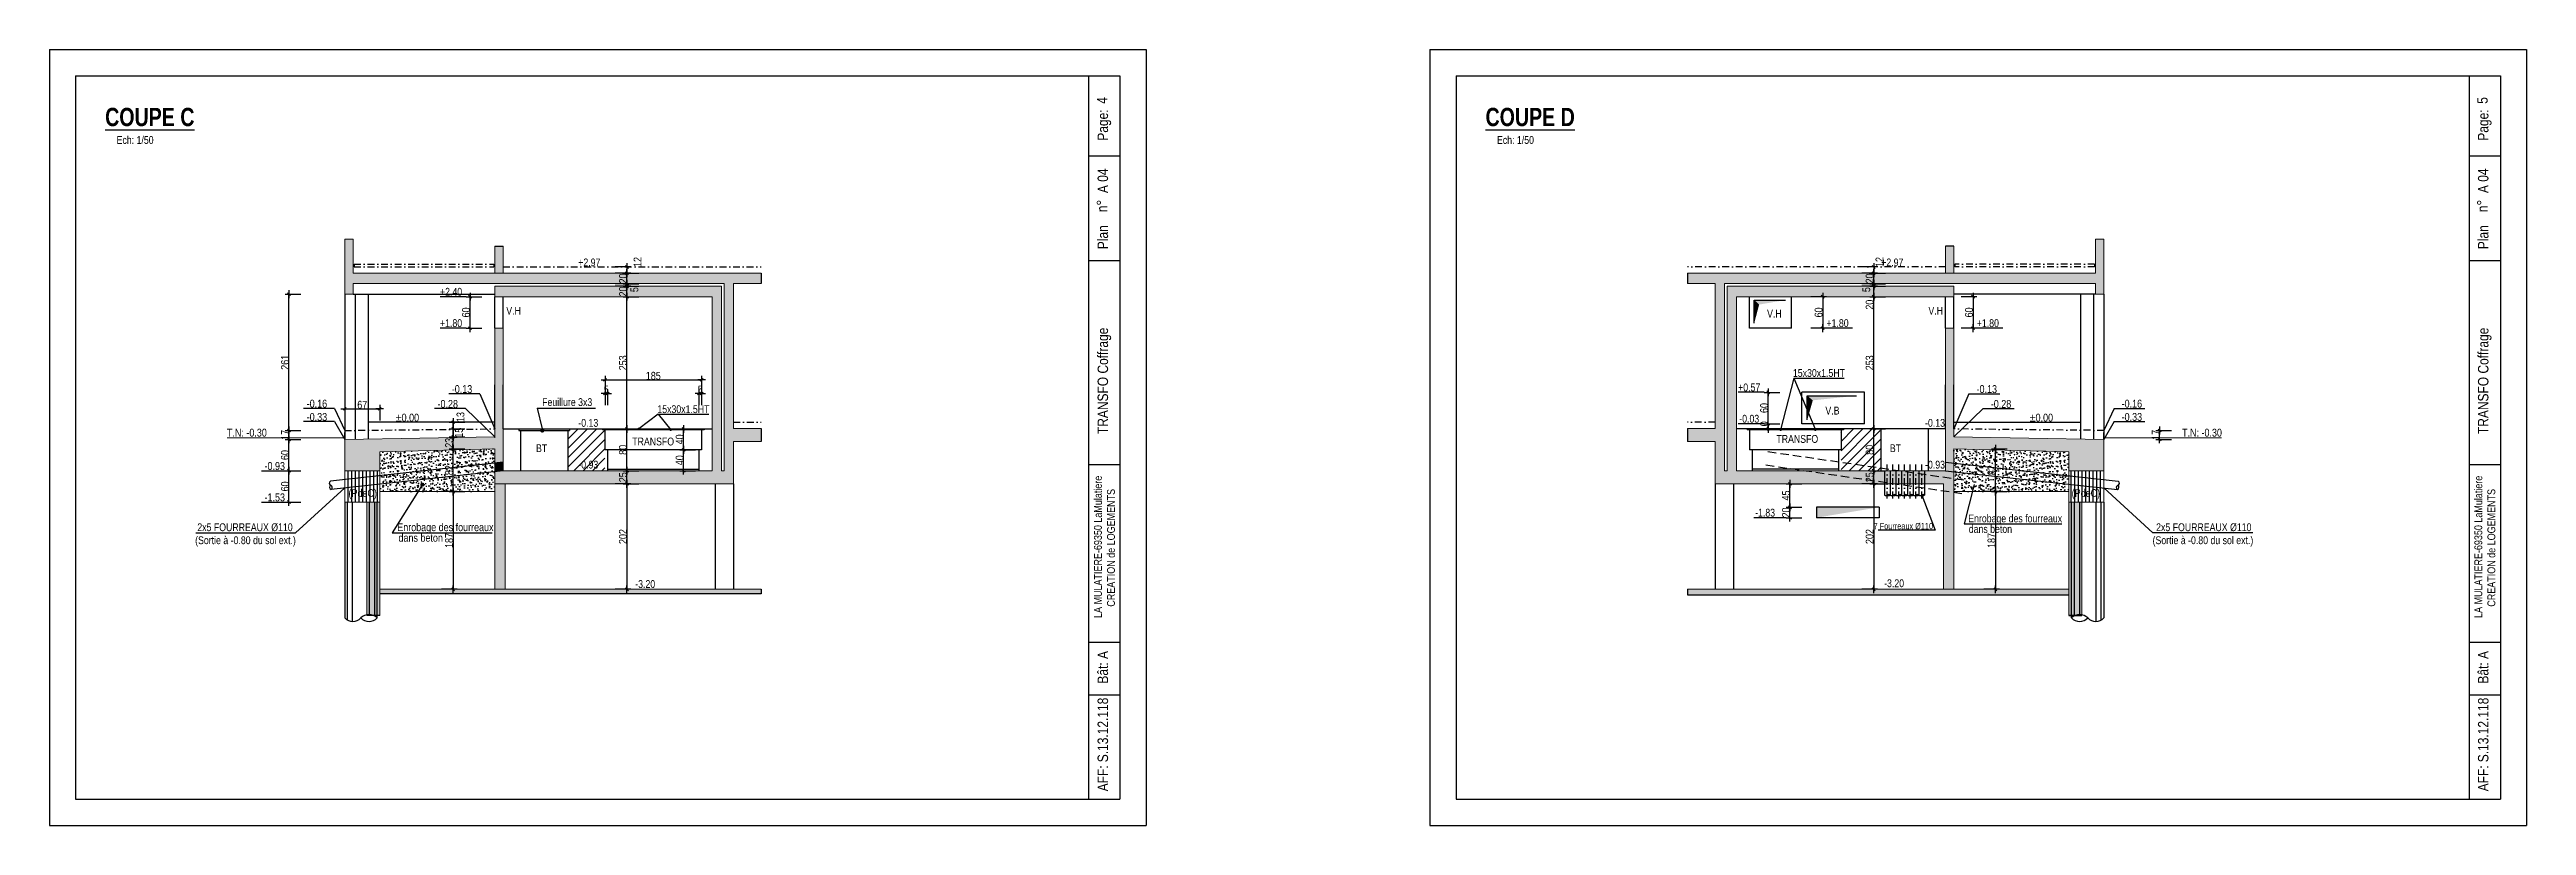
# Model space of a CAD drawing. Header units: centimetres. Extents: x 21705 to 42035, y -33238 to -31753.
# Drawn here: x 32216 to 36960, y -33238 to -31753 of the extents above; entities that cross this region are included whole.
import ezdxf
from ezdxf.enums import TextEntityAlignment as Align

# ---------------------------------------------------------------- set-up
doc = ezdxf.new("R2010")
doc.units = ezdxf.units.CM
doc.header["$LTSCALE"] = 25.4
doc.header["$PDMODE"] = 1
doc.header["$PDSIZE"] = -2
doc.linetypes.add('CACHEX2', pattern=[19.05, 12.7, -6.35])
doc.linetypes.add('TIRETPTX2', pattern=[50.8, 25.4, -12.7, 0, -12.7])
for name, color, linetype in [('01_cote_gen', 4, 'Continuous'), ('01_fenetres', 171, 'Continuous'), ('01_linteaux', 2, 'Continuous'), ('01_murs_sup', 2, 'CACHEX2'), ('01_poch_BN', 9, 'Continuous'), ('01_poch_murs', 253, 'Continuous'), ('01_resv', 32, 'Continuous'), ('01_texte', 230, 'Continuous'), ('AA_COTES', 2, 'Continuous')]:
    doc.layers.add(name, color=color, linetype=linetype)
doc.layers.add('01_murs_coup', color=5, linetype='Continuous', lineweight=60)
doc.styles.add('ARIAL NA', font='ARIALN.TTF')
doc.styles.add('impact', font='impact.ttf')
doc.styles.add('MATTE_TXT', font='arial.ttf')
doc.styles.add('STYLE2', font='ARIALN.TTF')
doc.dimstyles.new('JB50', dxfattribs={"dimscale": 0.1, "dimtxt": 150, "dimasz": 15, "dimexe": 0.1, "dimexo": 0.1, "dimgap": 0.09, "dimtad": 1, "dimdec": 1, "dimdsep": 46, "dimtxsty": 'STYLE2', "dimblk1": 'BOND_G', "dimblk2": 'BOND_D', "dimsah": 1, "dimcen": 1.5, "dimdle": 0.01, "dimse1": 1, "dimse2": 1, "dimclrd": 4, "dimclre": 2, "dimclrt": 6, "dimazin": 2, "dimtfac": 2.333333, "dimtdec": 1, "dimtix": 1, "dimtmove": 2, "dimatfit": 3, "dimldrblk": 'BOND_G', "dimfxl": 1, "dimtolj": 1, "dimtzin": 0, "dimarcsym": 0})
pattern_1 = [(45, (748.226, -6874.946), (-8.980256, 8.980256), [])]
pattern_2 = [(50, (5330.426, -2959.365), (18.218467, -1.5939086), [1.905, -20.955]), (355, (5330.426, -2959.365), (-3.524342, 19.1056845), [1.524, -16.764058]), (100.451445, (5331.944, -2959.498), (14.694125, 17.511775), [1.619001, -17.8090245]), (46.1842, (5330.426, -2954.285), (27.107904, -4.204233), [2.8575, -31.4325]), (96.63556, (5332.685, -2954.636), (23.740413, 24.742612), [2.428502, -26.71356]), (351.18415, (5330.426, -2954.285), (23.740413, 24.742612), [2.285997, -25.145973]), (21, (5332.966, -2955.555), (15.161439, -10.22652), [1.905, -20.955]), (326, (5332.966, -2955.555), (6.180203, 18.418797), [1.524, -16.764]), (71.451445, (5334.229, -2956.408), (21.341642, 8.192277), [1.619001, -17.808994]), (37.5, (5330.4255, -2959.3655), (0.3088603, 8.4555039), [0, -16.5608, 0, -17.018, 0, -16.8275]), (7.5, (5330.426, -2959.3655), (6.6819663, 10.0180575), [0, -9.7028, 0, -16.1798, 0, -6.4135]), (327.5, (5324.7613, -2959.3655), (13.5590595, -0.5728744), [0, -6.35, 0, -19.812, 0, -26.289]), (317.5, (5322.221, -2959.365), (14.812918, 2.542649), [0, -8.255, 0, -13.1572, 0, -18.669])]
pattern_3 = [(50, (8508.437, -2959.365), (18.218467, -1.5939086), [1.905, -20.955]), (355, (8508.437, -2959.365), (-3.524342, 19.1056845), [1.524, -16.764058]), (100.451445, (8509.955, -2959.498), (14.694125, 17.511775), [1.619001, -17.8090245]), (46.1842, (8508.437, -2954.285), (27.107904, -4.204233), [2.8575, -31.4325]), (96.63556, (8510.696, -2954.636), (23.740413, 24.742612), [2.428502, -26.71356]), (351.18415, (8508.437, -2954.285), (23.740413, 24.742612), [2.285997, -25.145973]), (21, (8510.977, -2955.555), (15.161439, -10.22652), [1.905, -20.955]), (326, (8510.977, -2955.555), (6.180203, 18.418797), [1.524, -16.764]), (71.451445, (8512.24, -2956.408), (21.341642, 8.192277), [1.619001, -17.808994]), (37.5, (8508.437, -2959.3655), (0.3088603, 8.4555039), [0, -16.5608, 0, -17.018, 0, -16.8275]), (7.5, (8508.437, -2959.3655), (6.6819663, 10.0180575), [0, -9.7028, 0, -16.1798, 0, -6.4135]), (327.5, (8502.7725, -2959.3655), (13.5590595, -0.5728744), [0, -6.35, 0, -19.812, 0, -26.289]), (317.5, (8500.233, -2959.365), (14.812918, 2.542649), [0, -8.255, 0, -13.1572, 0, -18.669])]

msp = doc.modelspace()

# ---------------------------------------------------------------- texts
at = {"layer": '01_texte'}
for s, height, style, p in [('%%UCOUPE C', 35, 'impact', (32408.33, -31909.86)), ('%%UCOUPE D', 35, 'impact', (35051.9, -31909.86)), ('-0.13', 15, 'ARIAL NA', (33006.24, -32414.62)), ('-0.13', 15, 'ARIAL NA', (35926.35, -32414.62)), ('-0.16', 15, 'ARIAL NA', (32728.39, -32442.58)), ('-0.28', 15, 'ARIAL NA', (32978.93, -32443.14)), ('-0.28', 15, 'ARIAL NA', (35953.62, -32443.14)), ('-0.16', 15, 'ARIAL NA', (36204.21, -32442.58)), ('T.N: -0.30', 15, 'ARIAL NA', (32594.25, -32498.07)), ('-0.33', 15, 'ARIAL NA', (32728.39, -32467.97)), ('%%P0.00', 15, 'ARIAL NA', (32901.59, -32469.32)), ('%%P0.00', 15, 'ARIAL NA', (36030.78, -32469.32)), ('-0.33', 15, 'ARIAL NA', (36204.21, -32467.97)), ('T.N: -0.30', 15, 'ARIAL NA', (36338.49, -32498.07)), ('-0.93', 15, 'ARIAL NA', (32647.64, -32561.89)), ('-1.53', 15, 'ARIAL NA', (32647.64, -32621.89)), ('(PdeC)', 15, 'ARIAL NA', (32816.15, -32613.74)), ('(PdeC)', 15, 'ARIAL NA', (36116.17, -32613.74)), ('Enrobage des fourreaux  ', 15, 'ARIAL NA', (32979.2, -32679.08)), ('dans beton', 15, 'ARIAL NA', (32927.14, -32699.25))]:
    msp.add_text(s, height=height, dxfattribs=dict(at, style=style)).set_placement(p, align=Align.BOTTOM_CENTER)
at = {"layer": '01_texte', "style": 'STYLE2'}
for s, height, p in [('4', 20, (34242.04, -31856.56)), ('Page:', 20, (34243.48, -31927.24)), ('5', 20, (36885.61, -31856.56)), ('Page:', 20, (36887.05, -31927.24)), (' A 04', 20, (34243.48, -32033.88)), (' A 04', 20, (36887.05, -32033.88)), ('n%%D', 20, (34242.04, -32064.23)), ('n%%D', 20, (36885.61, -32064.23)), ('Plan', 20, (34243.48, -32134.91)), ('Plan', 20, (36887.05, -32134.91)), ('TRANSFO Coffrage', 20, (34243.48, -32488.78)), ('TRANSFO Coffrage', 20, (36887.05, -32488.78)), ('LA MULATIERE-69350 LaMulatiere', 15, (34231.61, -32840.63)), ('LA MULATIERE-69350 LaMulatiere', 15, (36875.18, -32840.63)), ('CREATION de LOGEMENTS', 15, (34256.61, -32819.14)), ('CREATION de LOGEMENTS', 15, (36900.18, -32819.14)), ('Bât: A', 20, (34243.48, -32966.36)), ('Bât: A', 20, (36887.05, -32966.36)), ('S.13.12.118', 20, (34243.48, -33116.86)), ('S.13.12.118', 20, (36887.05, -33116.86)), ('AFF:', 20, (34243.48, -33172.53)), ('AFF:', 20, (36887.05, -33172.53))]:
    msp.add_text(s, height=height, rotation=90, dxfattribs=at).set_placement(p)
at = {"layer": '01_texte', "style": 'MATTE_TXT'}
for s, height, width, p in [('Ech: 1/50', 15, 0.8, (32380.19, -31937.88)), ('Ech: 1/50', 15, 0.8, (35023.76, -31937.88)), ('+2.97', 15, 0.8, (33250.13, -32172.23)), ('+2.97', 15, 0.8, (35745.43, -32172.23)), ('+2.40', 15, 0.8, (32985.3, -32228.42)), ('V.H', 15, 0.8, (33105.03, -32264.75)), ('V.H', 15, 0.8, (35519.58, -32270.36)), ('V.H', 15, 0.8, (35828.57, -32264.75)), ('+1.80', 15, 0.8, (32985.3, -32288.42)), ('+1.80', 15, 0.8, (35640.57, -32288.42)), ('+1.80', 15, 0.8, (35928.44, -32288.42)), ('+0.57', 15, 0.8, (35471.41, -32411.42)), ('  15x30x1.5HT', 15, 0.8, (35600.29, -32383.88)), ('Feuillure 3x3', 15, 0.8, (33207.66, -32439.56)), ('  15x30x1.5HT', 15, 0.8, (33425.56, -32453.1)), ('V.B', 15, 0.8, (35630.8, -32455.89)), ('-0.13', 15, 0.8, (33248.08, -32479.32)), ('-0.03', 15, 0.8, (35471.41, -32471.42)), ('TRANSFO', 15, 0.8, (35563.45, -32510.06)), ('-0.13', 15, 0.8, (35827.27, -32479.32)), ('BT', 15, 0.8, (33158.67, -32527.85)), ('-0.93', 15, 0.8, (33248.08, -32559.32)), ('TRANSFO', 15, 0.8, (33372.35, -32515)), ('BT', 15, 0.8, (35751.43, -32527.85)), ('-0.93', 15, 0.8, (35827.27, -32559.32)), ('-1.83', 15, 0.8, (35501.79, -32651.22)), ('2x5 FOURREAUX %%C110', 15, 0.8, (32590.66, -32679.08)), (' 7 Fourreaux %%C110 ', 12, 0.7, (35766.56, -32674.41)), ('Enrobage des fourreaux  ', 15, 0.8, (35985.4, -32662.23)), ('dans beton', 15, 0.8, (35933.34, -32682.4)), ('2x5 FOURREAUX %%C110', 15, 0.8, (36341.96, -32679.08)), ('(Sortie à -0.80 du sol ext.) ', 15, 0.8, (32593.93, -32703.97)), ('(Sortie à -0.80 du sol ext.) ', 15, 0.8, (36342.63, -32703.97)), ('-3.20', 15, 0.8, (33357.08, -32787.79)), ('-3.20', 15, 0.8, (35748.84, -32786.32))]:
    msp.add_text(s, height=height, dxfattribs=dict(at, width=width)).set_placement(p, align=Align.BOTTOM_CENTER)

# ---------------------------------------------------------------- blocks, each defined once
blk = doc.blocks.new('BOND_G')
at = {"layer": 'AA_COTES', "color": 0}
for p, q in [((5, 0), (-5, 0)), ((1.8, 1.8), (-1.8, -1.8)), ((0, -5), (0, 15))]:
    blk.add_line(p, q, dxfattribs=at)
blk = doc.blocks.new('BOND_D')
at = {"layer": 'AA_COTES', "color": 0}
for p, q in [((5, 0), (-5, 0)), ((-1.8, -1.8), (1.8, 1.8)), ((0, 5), (0, -15))]:
    blk.add_line(p, q, dxfattribs=at)
blk = doc.blocks.new('*D244')
at = {"layer": '01_cote_gen', "color": 4, "lineweight": -2, "ltscale": 3, "transparency": 16777216}
blk.add_line((33322.2, -32557.4), (33322.2, -32480.4), dxfattribs=at)
at = {"layer": 'Defpoints', "color": 0, "ltscale": 3, "transparency": 16777216}
for p in [(33322.2, -32478.9), (33335, -32478.9), (33335, -32558.9)]:
    blk.add_point(p, dxfattribs=at)
at = {"layer": '01_cote_gen', "color": 4, "lineweight": -2, "ltscale": 3, "transparency": 16777216, "xscale": 1.5, "yscale": 1.5, "zscale": 1.5}
for name, p, rotation in [('BOND_D', (33322.2, -32478.9), 90), ('BOND_G', (33322.2, -32558.9), 270)]:
    blk.add_blockref(name, p, dxfattribs=dict(at, rotation=rotation))
at = {"layer": '01_cote_gen', "color": 6, "ltscale": 3, "transparency": 16777216, "insert": (33314.6, -32518.9), "char_height": 15, "attachment_point": 5, "rotation": 90, "style": 'STYLE2'}
blk.add_mtext('\\A1;80', dxfattribs=at)
blk = doc.blocks.new('*D245')
at = {"layer": '01_cote_gen', "color": 4, "lineweight": -2, "ltscale": 3, "transparency": 16777216}
blk.add_line((33322.2, -32582.4), (33322.2, -32560.4), dxfattribs=at)
at = {"layer": 'Defpoints', "color": 0, "ltscale": 3, "transparency": 16777216}
for p in [(33322.2, -32558.9), (33344.7, -32558.9), (33344.7, -32583.9)]:
    blk.add_point(p, dxfattribs=at)
at = {"layer": '01_cote_gen', "color": 4, "lineweight": -2, "ltscale": 3, "transparency": 16777216, "xscale": 1.5, "yscale": 1.5, "zscale": 1.5}
for name, p, rotation in [('BOND_D', (33322.2, -32558.9), 90), ('BOND_G', (33322.2, -32583.9), 270)]:
    blk.add_blockref(name, p, dxfattribs=dict(at, rotation=rotation))
at = {"layer": '01_cote_gen', "color": 6, "ltscale": 3, "transparency": 16777216, "insert": (33314.6, -32571.4), "char_height": 15, "attachment_point": 5, "rotation": 90, "style": 'STYLE2'}
blk.add_mtext('\\A1;25', dxfattribs=at)
blk = doc.blocks.new('*D246')
at = {"layer": '01_cote_gen', "color": 4, "lineweight": -2, "ltscale": 3, "transparency": 16777216}
blk.add_line((33322.2, -32585.4), (33322.2, -32784.4), dxfattribs=at)
at = {"layer": 'Defpoints', "color": 0, "ltscale": 3, "transparency": 16777216}
for p in [(33355.5, -32583.9), (33322.2, -32785.9), (33355.5, -32785.9)]:
    blk.add_point(p, dxfattribs=at)
at = {"layer": '01_cote_gen', "color": 4, "lineweight": -2, "ltscale": 3, "transparency": 16777216, "xscale": 1.5, "yscale": 1.5, "zscale": 1.5}
for name, p, rotation in [('BOND_G', (33322.2, -32583.9), 90), ('BOND_D', (33322.2, -32785.9), 270)]:
    blk.add_blockref(name, p, dxfattribs=dict(at, rotation=rotation))
at = {"layer": '01_cote_gen', "color": 6, "ltscale": 3, "transparency": 16777216, "insert": (33314.6, -32684.9), "char_height": 15, "attachment_point": 5, "rotation": 90, "style": 'STYLE2'}
blk.add_mtext('\\A1;202', dxfattribs=at)
blk = doc.blocks.new('*D247')
at = {"layer": '01_cote_gen', "color": 4, "lineweight": -2, "ltscale": 3, "transparency": 16777216}
blk.add_line((33322.2, -32477.4), (33322.2, -32227.4), dxfattribs=at)
at = {"layer": 'Defpoints', "color": 0, "ltscale": 3, "transparency": 16777216}
for p in [(33322.2, -32225.9), (33358.1, -32225.9), (33351.2, -32478.9)]:
    blk.add_point(p, dxfattribs=at)
at = {"layer": '01_cote_gen', "color": 4, "lineweight": -2, "ltscale": 3, "transparency": 16777216, "xscale": 1.5, "yscale": 1.5, "zscale": 1.5}
for name, p, rotation in [('BOND_D', (33322.2, -32225.9), 90), ('BOND_G', (33322.2, -32478.9), 270)]:
    blk.add_blockref(name, p, dxfattribs=dict(at, rotation=rotation))
at = {"layer": '01_cote_gen', "color": 6, "ltscale": 3, "transparency": 16777216, "insert": (33314.6, -32352.4), "char_height": 15, "attachment_point": 5, "rotation": 90, "style": 'STYLE2'}
blk.add_mtext('\\A1;253', dxfattribs=at)
blk = doc.blocks.new('*D248')
at = {"layer": '01_cote_gen', "color": 4, "lineweight": -2, "ltscale": 3, "transparency": 16777216}
blk.add_line((33322.2, -32224.4), (33322.2, -32207.4), dxfattribs=at)
at = {"layer": 'Defpoints', "color": 0, "ltscale": 3, "transparency": 16777216}
for p in [(33322.2, -32205.9), (33375.1, -32205.9), (33375.1, -32225.9)]:
    blk.add_point(p, dxfattribs=at)
at = {"layer": '01_cote_gen', "color": 4, "lineweight": -2, "ltscale": 3, "transparency": 16777216, "xscale": 1.5, "yscale": 1.5, "zscale": 1.5}
for name, p, rotation in [('BOND_D', (33322.2, -32205.9), 90), ('BOND_G', (33322.2, -32225.9), 270)]:
    blk.add_blockref(name, p, dxfattribs=dict(at, rotation=rotation))
at = {"layer": '01_cote_gen', "color": 6, "ltscale": 3, "transparency": 16777216, "insert": (33314.6, -32215.9), "char_height": 15, "attachment_point": 5, "rotation": 90, "style": 'STYLE2'}
blk.add_mtext('\\A1;20', dxfattribs=at)
blk = doc.blocks.new('*D249')
at = {"layer": '01_cote_gen', "color": 4, "lineweight": -2, "ltscale": 3, "transparency": 16777216}
blk.add_line((33322.2, -32202.4), (33322.2, -32204.4), dxfattribs=at)
at = {"layer": 'Defpoints', "color": 0, "ltscale": 3, "transparency": 16777216}
for p in [(33322.2, -32205.9), (33361.9, -32200.9), (33361.9, -32205.9)]:
    blk.add_point(p, dxfattribs=at)
at = {"layer": '01_cote_gen', "color": 4, "lineweight": -2, "ltscale": 3, "transparency": 16777216, "xscale": 1.5, "yscale": 1.5, "zscale": 1.5}
for name, p, rotation in [('BOND_G', (33322.2, -32200.9), 90), ('BOND_D', (33322.2, -32205.9), 270)]:
    blk.add_blockref(name, p, dxfattribs=dict(at, rotation=rotation))
at = {"layer": '01_cote_gen', "color": 6, "ltscale": 3, "transparency": 16777216, "insert": (33336.4, -32212.3), "char_height": 15, "attachment_point": 5, "rotation": 90, "style": 'STYLE2'}
blk.add_mtext('\\A1;5', dxfattribs=at)
blk = doc.blocks.new('*D250')
at = {"layer": '01_cote_gen', "color": 4, "lineweight": -2, "ltscale": 3, "transparency": 16777216}
blk.add_line((33322.2, -32199.4), (33322.2, -32182.4), dxfattribs=at)
at = {"layer": 'Defpoints', "color": 0, "ltscale": 3, "transparency": 16777216}
for p in [(33322.2, -32180.9), (33366.9, -32180.9), (33366.9, -32200.9)]:
    blk.add_point(p, dxfattribs=at)
at = {"layer": '01_cote_gen', "color": 4, "lineweight": -2, "ltscale": 3, "transparency": 16777216, "xscale": 1.5, "yscale": 1.5, "zscale": 1.5}
for name, p, rotation in [('BOND_D', (33322.2, -32180.9), 90), ('BOND_G', (33322.2, -32200.9), 270)]:
    blk.add_blockref(name, p, dxfattribs=dict(at, rotation=rotation))
at = {"layer": '01_cote_gen', "color": 6, "ltscale": 3, "transparency": 16777216, "insert": (33314.6, -32190.9), "char_height": 15, "attachment_point": 5, "rotation": 90, "style": 'STYLE2'}
blk.add_mtext('\\A1;20', dxfattribs=at)
blk = doc.blocks.new('*D251')
at = {"layer": '01_cote_gen', "color": 4, "lineweight": -2, "ltscale": 3, "transparency": 16777216}
blk.add_line((33322.2, -32170.4), (33322.2, -32179.4), dxfattribs=at)
at = {"layer": 'Defpoints', "color": 0, "ltscale": 3, "transparency": 16777216}
for p in [(33322.2, -32180.9), (33326.9, -32168.9), (33326.9, -32180.9)]:
    blk.add_point(p, dxfattribs=at)
at = {"layer": '01_cote_gen', "color": 4, "lineweight": -2, "ltscale": 3, "transparency": 16777216, "xscale": 1.5, "yscale": 1.5, "zscale": 1.5}
for name, p, rotation in [('BOND_G', (33322.2, -32168.9), 90), ('BOND_D', (33322.2, -32180.9), 270)]:
    blk.add_blockref(name, p, dxfattribs=dict(at, rotation=rotation))
at = {"layer": '01_cote_gen', "color": 6, "ltscale": 3, "transparency": 16777216, "insert": (33342.4, -32159.4), "char_height": 15, "attachment_point": 5, "rotation": 90, "style": 'STYLE2'}
blk.add_mtext('\\A1;12', dxfattribs=at)
blk = doc.blocks.new('*D300')
at = {"layer": '01_cote_gen', "color": 4, "lineweight": -2, "ltscale": 3, "transparency": 16777216}
blk.add_line((33021.6, -32284.4), (33021.6, -32227.4), dxfattribs=at)
at = {"layer": 'Defpoints', "color": 0, "ltscale": 3, "transparency": 16777216}
for p in [(33021.6, -32225.9), (33069.1, -32225.9), (33069.1, -32285.9)]:
    blk.add_point(p, dxfattribs=at)
at = {"layer": '01_cote_gen', "color": 4, "lineweight": -2, "ltscale": 3, "transparency": 16777216, "xscale": 1.5, "yscale": 1.5, "zscale": 1.5}
for name, p, rotation in [('BOND_D', (33021.6, -32225.9), 90), ('BOND_G', (33021.6, -32285.9), 270)]:
    blk.add_blockref(name, p, dxfattribs=dict(at, rotation=rotation))
at = {"layer": '01_cote_gen', "color": 6, "ltscale": 3, "transparency": 16777216, "insert": (33013.9, -32255.9), "char_height": 15, "attachment_point": 5, "rotation": 90, "style": 'STYLE2'}
blk.add_mtext('\\A1;60', dxfattribs=at)
blk = doc.blocks.new('*D337')
at = {"layer": '01_poch_murs', "color": 4, "lineweight": -2, "transparency": 16777216}
blk.add_line((32674.9, -32497.4), (32674.9, -32483.4), dxfattribs=at)
at = {"layer": 'Defpoints', "color": 0, "transparency": 16777216}
for p in [(32674.9, -32481.9), (32738.5, -32481.9), (32697.4, -32498.9)]:
    blk.add_point(p, dxfattribs=at)
at = {"layer": '01_poch_murs', "color": 4, "lineweight": -2, "transparency": 16777216, "xscale": 1.5, "yscale": 1.5, "zscale": 1.5}
for name, p, rotation in [('BOND_D', (32674.9, -32481.9), 90), ('BOND_G', (32674.9, -32498.9), 270)]:
    blk.add_blockref(name, p, dxfattribs=dict(at, rotation=rotation))
at = {"layer": '01_poch_murs', "color": 6, "transparency": 16777216, "insert": (32667.3, -32490.4), "char_height": 15, "attachment_point": 5, "rotation": 90, "style": 'STYLE2'}
blk.add_mtext('\\A1;17', dxfattribs=at)
blk = doc.blocks.new('*D338')
at = {"layer": '01_poch_murs', "color": 4, "lineweight": -2, "transparency": 16777216}
blk.add_line((32989.3, -32477.4), (32989.3, -32467.4), dxfattribs=at)
at = {"layer": 'Defpoints', "color": 0, "transparency": 16777216}
for p in [(32989.3, -32465.9), (33006.1, -32465.9), (33006.1, -32478.9)]:
    blk.add_point(p, dxfattribs=at)
at = {"layer": '01_poch_murs', "color": 4, "lineweight": -2, "transparency": 16777216, "xscale": 1.5, "yscale": 1.5, "zscale": 1.5}
for name, p, rotation in [('BOND_D', (32989.3, -32465.9), 90), ('BOND_G', (32989.3, -32478.9), 270)]:
    blk.add_blockref(name, p, dxfattribs=dict(at, rotation=rotation))
at = {"layer": '01_poch_murs', "color": 6, "transparency": 16777216, "insert": (33003.4, -32456.2), "char_height": 15, "attachment_point": 5, "rotation": 90, "style": 'STYLE2'}
blk.add_mtext('\\A1;13', dxfattribs=at)
blk = doc.blocks.new('*D332')
at = {"layer": '01_resv', "color": 4, "lineweight": -2, "ltscale": 3, "transparency": 16777216}
blk.add_line((32989.3, -32600.4), (32989.3, -32784.4), dxfattribs=at)
at = {"layer": 'Defpoints', "color": 0, "ltscale": 3, "transparency": 16777216}
for p in [(32971.9, -32598.9), (32989.3, -32785.9), (33081.6, -32785.9)]:
    blk.add_point(p, dxfattribs=at)
at = {"layer": '01_resv', "color": 4, "lineweight": -2, "ltscale": 3, "transparency": 16777216, "xscale": 1.5, "yscale": 1.5, "zscale": 1.5}
for name, p, rotation in [('BOND_G', (32989.3, -32598.9), 90), ('BOND_D', (32989.3, -32785.9), 270)]:
    blk.add_blockref(name, p, dxfattribs=dict(at, rotation=rotation))
at = {"layer": '01_resv', "color": 6, "ltscale": 3, "transparency": 16777216, "insert": (32981.6, -32692.4), "char_height": 15, "attachment_point": 5, "rotation": 90, "style": 'STYLE2'}
blk.add_mtext('\\A1;187', dxfattribs=at)
blk = doc.blocks.new('*D333')
at = {"layer": '01_resv', "color": 4, "lineweight": -2, "ltscale": 3, "transparency": 16777216}
blk.add_line((32989.3, -32597.4), (32989.3, -32518.4), dxfattribs=at)
at = {"layer": 'Defpoints', "color": 0, "ltscale": 3, "transparency": 16777216}
for p in [(32989.3, -32516.9), (32992.3, -32516.9), (33023.8, -32598.9)]:
    blk.add_point(p, dxfattribs=at)
at = {"layer": '01_resv', "color": 4, "lineweight": -2, "ltscale": 3, "transparency": 16777216, "xscale": 1.5, "yscale": 1.5, "zscale": 1.5}
for name, p, rotation in [('BOND_D', (32989.3, -32516.9), 90), ('BOND_G', (32989.3, -32598.9), 270)]:
    blk.add_blockref(name, p, dxfattribs=dict(at, rotation=rotation))
at = {"layer": '01_resv', "color": 6, "ltscale": 3, "transparency": 16777216, "insert": (32981.6, -32557.9), "char_height": 15, "attachment_point": 5, "rotation": 90, "style": 'STYLE2'}
blk.add_mtext('\\A1;82', dxfattribs=at)
blk = doc.blocks.new('*D334')
at = {"layer": '01_cote_gen', "color": 4, "lineweight": -2, "transparency": 16777216}
blk.add_line((32989.3, -32515.4), (32989.3, -32495.4), dxfattribs=at)
at = {"layer": 'Defpoints', "color": 0, "transparency": 16777216}
for p in [(32989.3, -32493.9), (33006.6, -32516.9), (33010.9, -32493.9)]:
    blk.add_point(p, dxfattribs=at)
at = {"layer": '01_cote_gen', "color": 4, "lineweight": -2, "transparency": 16777216, "xscale": 1.5, "yscale": 1.5, "zscale": 1.5}
for name, p, rotation in [('BOND_D', (32989.3, -32493.9), 90), ('BOND_G', (32989.3, -32516.9), 270)]:
    blk.add_blockref(name, p, dxfattribs=dict(at, rotation=rotation))
at = {"layer": '01_cote_gen', "color": 6, "transparency": 16777216, "insert": (32981.6, -32505.4), "char_height": 15, "attachment_point": 5, "rotation": 90, "style": 'STYLE2'}
blk.add_mtext('\\A1;23', dxfattribs=at)
blk = doc.blocks.new('*D335')
at = {"layer": '01_cote_gen', "color": 4, "lineweight": -2, "transparency": 16777216}
blk.add_line((32989.3, -32492.4), (32989.3, -32480.4), dxfattribs=at)
at = {"layer": 'Defpoints', "color": 0, "transparency": 16777216}
for p in [(32989.3, -32478.9), (33000.7, -32478.9), (33000.7, -32493.9)]:
    blk.add_point(p, dxfattribs=at)
at = {"layer": '01_cote_gen', "color": 4, "lineweight": -2, "transparency": 16777216, "xscale": 1.5, "yscale": 1.5, "zscale": 1.5}
for name, p, rotation in [('BOND_D', (32989.3, -32478.9), 90), ('BOND_G', (32989.3, -32493.9), 270)]:
    blk.add_blockref(name, p, dxfattribs=dict(at, rotation=rotation))
at = {"layer": '01_cote_gen', "color": 6, "transparency": 16777216, "insert": (33000.5, -32486.2), "char_height": 15, "attachment_point": 5, "rotation": 90, "style": 'STYLE2'}
blk.add_mtext('\\A1;15', dxfattribs=at)
blk = doc.blocks.new('*D339')
at = {"layer": '01_cote_gen', "color": 4, "lineweight": -2, "transparency": 16777216}
blk.add_line((32674.9, -32617.4), (32674.9, -32560.4), dxfattribs=at)
at = {"layer": 'Defpoints', "color": 0, "transparency": 16777216}
for p in [(32674.9, -32558.9), (32738.5, -32558.9), (32738.5, -32618.9)]:
    blk.add_point(p, dxfattribs=at)
at = {"layer": '01_cote_gen', "color": 4, "lineweight": -2, "transparency": 16777216, "xscale": 1.5, "yscale": 1.5, "zscale": 1.5}
for name, p, rotation in [('BOND_D', (32674.9, -32558.9), 90), ('BOND_G', (32674.9, -32618.9), 270)]:
    blk.add_blockref(name, p, dxfattribs=dict(at, rotation=rotation))
at = {"layer": '01_cote_gen', "color": 6, "transparency": 16777216, "insert": (32667.2, -32588.9), "char_height": 15, "attachment_point": 5, "rotation": 90, "style": 'STYLE2'}
blk.add_mtext('\\A1;60', dxfattribs=at)
blk = doc.blocks.new('*D336')
at = {"layer": '01_cote_gen', "color": 4, "lineweight": -2, "transparency": 16777216}
blk.add_line((32674.9, -32557.4), (32674.9, -32500.4), dxfattribs=at)
at = {"layer": 'Defpoints', "color": 0, "transparency": 16777216}
for p in [(32674.9, -32498.9), (32738.5, -32498.9), (32738.5, -32558.9)]:
    blk.add_point(p, dxfattribs=at)
at = {"layer": '01_cote_gen', "color": 4, "lineweight": -2, "transparency": 16777216, "xscale": 1.5, "yscale": 1.5, "zscale": 1.5}
for name, p, rotation in [('BOND_D', (32674.9, -32498.9), 90), ('BOND_G', (32674.9, -32558.9), 270)]:
    blk.add_blockref(name, p, dxfattribs=dict(at, rotation=rotation))
at = {"layer": '01_cote_gen', "color": 6, "transparency": 16777216, "insert": (32667.2, -32528.9), "char_height": 15, "attachment_point": 5, "rotation": 90, "style": 'STYLE2'}
blk.add_mtext('\\A1;60', dxfattribs=at)
blk = doc.blocks.new('*D340')
at = {"layer": '01_murs_coup', "color": 4, "linetype": 'Continuous', "lineweight": -2, "transparency": 16777216}
blk.add_line((32783.2, -32440.5), (32847.2, -32440.5), dxfattribs=at)
at = {"layer": 'Defpoints', "color": 0, "linetype": 'Continuous', "transparency": 16777216}
for p in [(32848.7, -32440.5), (32781.7, -32507.8), (32848.7, -32522.9)]:
    blk.add_point(p, dxfattribs=at)
at = {"layer": '01_murs_coup', "color": 4, "linetype": 'Continuous', "lineweight": -2, "transparency": 16777216, "xscale": 1.5, "yscale": 1.5, "zscale": 1.5, "rotation": 180}
blk.add_blockref('BOND_G', (32781.7, -32440.5), dxfattribs=at)
at = {"layer": '01_murs_coup', "color": 4, "linetype": 'Continuous', "lineweight": -2, "transparency": 16777216, "xscale": 1.5, "yscale": 1.5, "zscale": 1.5}
blk.add_blockref('BOND_D', (32848.7, -32440.5), dxfattribs=at)
at = {"layer": '01_murs_coup', "color": 6, "linetype": 'Continuous', "lineweight": 5, "transparency": 16777216, "insert": (32815.2, -32432.8), "char_height": 15, "attachment_point": 5, "style": 'STYLE2'}
blk.add_mtext('\\A1;67', dxfattribs=at)
blk = doc.blocks.new('*D341')
at = {"layer": '01_resv', "color": 4, "lineweight": -2, "ltscale": 0.5, "transparency": 16777216}
blk.add_line((32674.9, -32480.4), (32674.9, -32222.4), dxfattribs=at)
at = {"layer": 'Defpoints', "color": 0, "ltscale": 0.5, "transparency": 16777216}
for p in [(32674.9, -32220.9), (32789.7, -32220.9), (32697.4, -32481.9)]:
    blk.add_point(p, dxfattribs=at)
at = {"layer": '01_resv', "color": 4, "lineweight": -2, "ltscale": 0.5, "transparency": 16777216, "xscale": 1.5, "yscale": 1.5, "zscale": 1.5}
for name, p, rotation in [('BOND_D', (32674.9, -32220.9), 90), ('BOND_G', (32674.9, -32481.9), 270)]:
    blk.add_blockref(name, p, dxfattribs=dict(at, rotation=rotation))
at = {"layer": '01_resv', "color": 6, "ltscale": 0.5, "transparency": 16777216, "insert": (32667.2, -32351.4), "char_height": 15, "attachment_point": 5, "rotation": 90, "style": 'STYLE2'}
blk.add_mtext('\\A1;261', dxfattribs=at)
blk = doc.blocks.new('*D373')
at = {"layer": '01_poch_BN', "color": 4, "lineweight": -2, "ltscale": 0.5, "transparency": 16777216}
blk.add_line((33281.6, -32385), (33463.6, -32385), dxfattribs=at)
at = {"layer": 'Defpoints', "color": 0, "ltscale": 0.5, "transparency": 16777216}
for p in [(33465.1, -32385), (33280.1, -32490.5), (33465.1, -32485.1)]:
    blk.add_point(p, dxfattribs=at)
at = {"layer": '01_poch_BN', "color": 4, "lineweight": -2, "ltscale": 0.5, "transparency": 16777216, "xscale": 1.5, "yscale": 1.5, "zscale": 1.5, "rotation": 180}
blk.add_blockref('BOND_G', (33280.1, -32385), dxfattribs=at)
at = {"layer": '01_poch_BN', "color": 4, "lineweight": -2, "ltscale": 0.5, "transparency": 16777216, "xscale": 1.5, "yscale": 1.5, "zscale": 1.5}
blk.add_blockref('BOND_D', (33465.1, -32385), dxfattribs=at)
at = {"layer": '01_poch_BN', "color": 6, "ltscale": 0.5, "transparency": 16777216, "insert": (33372.6, -32377.3), "char_height": 15, "attachment_point": 5, "style": 'STYLE2'}
blk.add_mtext('\\A1;185', dxfattribs=at)
blk = doc.blocks.new('*D374')
at = {"layer": '01_poch_BN', "color": 4, "lineweight": -2, "ltscale": 0.5, "transparency": 16777216}
for p, q in [((33278.6, -32411.2), (33277.1, -32411.2)), ((33285.1, -32411.2), (33280.1, -32411.2)), ((33286.6, -32411.2), (33288.1, -32411.2))]:
    blk.add_line(p, q, dxfattribs=at)
at = {"layer": 'Defpoints', "color": 0, "ltscale": 0.5, "transparency": 16777216}
for p in [(33280.1, -32411.2), (33280.1, -32480.4), (33285.1, -32518.9)]:
    blk.add_point(p, dxfattribs=at)
at = {"layer": '01_poch_BN', "color": 4, "lineweight": -2, "ltscale": 0.5, "transparency": 16777216, "xscale": 1.5, "yscale": 1.5, "zscale": 1.5}
blk.add_blockref('BOND_D', (33280.1, -32411.2), dxfattribs=at)
at = {"layer": '01_poch_BN', "color": 4, "lineweight": -2, "ltscale": 0.5, "transparency": 16777216, "xscale": 1.5, "yscale": 1.5, "zscale": 1.5, "rotation": 180}
blk.add_blockref('BOND_G', (33285.1, -32411.2), dxfattribs=at)
at = {"layer": '01_poch_BN', "color": 6, "ltscale": 0.5, "transparency": 16777216, "insert": (33282.6, -32403.5), "char_height": 15, "attachment_point": 5, "style": 'STYLE2'}
blk.add_mtext('\\A1;5', dxfattribs=at)
blk = doc.blocks.new('*D375')
at = {"layer": '01_poch_BN', "color": 4, "lineweight": -2, "ltscale": 0.5, "transparency": 16777216}
for p, q in [((33458.6, -32411.2), (33457.1, -32411.2)), ((33465.1, -32411.2), (33460.1, -32411.2)), ((33466.6, -32411.2), (33468.1, -32411.2))]:
    blk.add_line(p, q, dxfattribs=at)
at = {"layer": 'Defpoints', "color": 0, "ltscale": 0.5, "transparency": 16777216}
for p in [(33460.1, -32403.7), (33460.1, -32411.2), (33465.1, -32399.9)]:
    blk.add_point(p, dxfattribs=at)
at = {"layer": '01_poch_BN', "color": 4, "lineweight": -2, "ltscale": 0.5, "transparency": 16777216, "xscale": 1.5, "yscale": 1.5, "zscale": 1.5}
blk.add_blockref('BOND_D', (33460.1, -32411.2), dxfattribs=at)
at = {"layer": '01_poch_BN', "color": 4, "lineweight": -2, "ltscale": 0.5, "transparency": 16777216, "xscale": 1.5, "yscale": 1.5, "zscale": 1.5, "rotation": 180}
blk.add_blockref('BOND_G', (33465.1, -32411.2), dxfattribs=at)
at = {"layer": '01_poch_BN', "color": 6, "ltscale": 0.5, "transparency": 16777216, "insert": (33462.6, -32403.5), "char_height": 15, "attachment_point": 5, "style": 'STYLE2'}
blk.add_mtext('\\A1;5', dxfattribs=at)
blk = doc.blocks.new('*D376')
at = {"layer": '01_poch_BN', "color": 4, "lineweight": -2, "ltscale": 0.5, "transparency": 16777216}
blk.add_line((33430.7, -32557.4), (33430.7, -32520.4), dxfattribs=at)
at = {"layer": 'Defpoints', "color": 0, "ltscale": 0.5, "transparency": 16777216}
for p in [(33430.7, -32518.9), (33460.1, -32518.9), (33460.1, -32558.9)]:
    blk.add_point(p, dxfattribs=at)
at = {"layer": '01_poch_BN', "color": 4, "lineweight": -2, "ltscale": 0.5, "transparency": 16777216, "xscale": 1.5, "yscale": 1.5, "zscale": 1.5}
for name, p, rotation in [('BOND_D', (33430.7, -32518.9), 90), ('BOND_G', (33430.7, -32558.9), 270)]:
    blk.add_blockref(name, p, dxfattribs=dict(at, rotation=rotation))
at = {"layer": '01_poch_BN', "color": 6, "ltscale": 0.5, "transparency": 16777216, "insert": (33423.1, -32538.9), "char_height": 15, "attachment_point": 5, "rotation": 90, "style": 'STYLE2'}
blk.add_mtext('\\A1;40', dxfattribs=at)
blk = doc.blocks.new('*D377')
at = {"layer": '01_poch_BN', "color": 4, "lineweight": -2, "ltscale": 0.5, "transparency": 16777216}
blk.add_line((33430.7, -32517.4), (33430.7, -32480.4), dxfattribs=at)
at = {"layer": 'Defpoints', "color": 0, "ltscale": 0.5, "transparency": 16777216}
for p in [(33430.7, -32478.9), (33477.6, -32478.9), (33449.4, -32518.9)]:
    blk.add_point(p, dxfattribs=at)
at = {"layer": '01_poch_BN', "color": 4, "lineweight": -2, "ltscale": 0.5, "transparency": 16777216, "xscale": 1.5, "yscale": 1.5, "zscale": 1.5}
for name, p, rotation in [('BOND_D', (33430.7, -32478.9), 90), ('BOND_G', (33430.7, -32518.9), 270)]:
    blk.add_blockref(name, p, dxfattribs=dict(at, rotation=rotation))
at = {"layer": '01_poch_BN', "color": 6, "ltscale": 0.5, "transparency": 16777216, "insert": (33423.1, -32498.9), "char_height": 15, "attachment_point": 5, "rotation": 90, "style": 'STYLE2'}
blk.add_mtext('\\A1;40', dxfattribs=at)
blk = doc.blocks.new('*D255')
at = {"layer": '01_cote_gen', "color": 4, "lineweight": -2, "ltscale": 3, "transparency": 16777216}
blk.add_line((35709.8, -32557.4), (35709.8, -32480.4), dxfattribs=at)
at = {"layer": 'Defpoints', "color": 0, "ltscale": 3, "transparency": 16777216}
for p in [(35697, -32478.9), (35709.8, -32478.9), (35697, -32558.9)]:
    blk.add_point(p, dxfattribs=at)
at = {"layer": '01_cote_gen', "color": 4, "lineweight": -2, "ltscale": 3, "transparency": 16777216, "xscale": 1.5, "yscale": 1.5, "zscale": 1.5}
for name, p, rotation in [('BOND_D', (35709.8, -32478.9), 90), ('BOND_G', (35709.8, -32558.9), 270)]:
    blk.add_blockref(name, p, dxfattribs=dict(at, rotation=rotation))
at = {"layer": '01_cote_gen', "color": 6, "ltscale": 3, "transparency": 16777216, "insert": (35702.1, -32518.9), "char_height": 15, "attachment_point": 5, "rotation": 90, "style": 'STYLE2'}
blk.add_mtext('\\A1;80', dxfattribs=at)
blk = doc.blocks.new('*D256')
at = {"layer": '01_cote_gen', "color": 4, "lineweight": -2, "ltscale": 3, "transparency": 16777216}
blk.add_line((35709.8, -32582.4), (35709.8, -32560.4), dxfattribs=at)
at = {"layer": 'Defpoints', "color": 0, "ltscale": 3, "transparency": 16777216}
for p in [(35687.3, -32558.9), (35687.3, -32583.9), (35709.8, -32558.9)]:
    blk.add_point(p, dxfattribs=at)
at = {"layer": '01_cote_gen', "color": 4, "lineweight": -2, "ltscale": 3, "transparency": 16777216, "xscale": 1.5, "yscale": 1.5, "zscale": 1.5}
for name, p, rotation in [('BOND_D', (35709.8, -32558.9), 90), ('BOND_G', (35709.8, -32583.9), 270)]:
    blk.add_blockref(name, p, dxfattribs=dict(at, rotation=rotation))
at = {"layer": '01_cote_gen', "color": 6, "ltscale": 3, "transparency": 16777216, "insert": (35702.1, -32571.4), "char_height": 15, "attachment_point": 5, "rotation": 90, "style": 'STYLE2'}
blk.add_mtext('\\A1;25', dxfattribs=at)
blk = doc.blocks.new('*D257')
at = {"layer": '01_cote_gen', "color": 4, "lineweight": -2, "ltscale": 3, "transparency": 16777216}
blk.add_line((35709.8, -32585.4), (35709.8, -32784.4), dxfattribs=at)
at = {"layer": 'Defpoints', "color": 0, "ltscale": 3, "transparency": 16777216}
for p in [(35676.5, -32583.9), (35676.5, -32785.9), (35709.8, -32785.9)]:
    blk.add_point(p, dxfattribs=at)
at = {"layer": '01_cote_gen', "color": 4, "lineweight": -2, "ltscale": 3, "transparency": 16777216, "xscale": 1.5, "yscale": 1.5, "zscale": 1.5}
for name, p, rotation in [('BOND_G', (35709.8, -32583.9), 90), ('BOND_D', (35709.8, -32785.9), 270)]:
    blk.add_blockref(name, p, dxfattribs=dict(at, rotation=rotation))
at = {"layer": '01_cote_gen', "color": 6, "ltscale": 3, "transparency": 16777216, "insert": (35702.1, -32684.9), "char_height": 15, "attachment_point": 5, "rotation": 90, "style": 'STYLE2'}
blk.add_mtext('\\A1;202', dxfattribs=at)
blk = doc.blocks.new('*D258')
at = {"layer": '01_cote_gen', "color": 4, "lineweight": -2, "ltscale": 3, "transparency": 16777216}
blk.add_line((35709.8, -32477.4), (35709.8, -32227.4), dxfattribs=at)
at = {"layer": 'Defpoints', "color": 0, "ltscale": 3, "transparency": 16777216}
for p in [(35673.9, -32225.9), (35709.8, -32225.9), (35680.8, -32478.9)]:
    blk.add_point(p, dxfattribs=at)
at = {"layer": '01_cote_gen', "color": 4, "lineweight": -2, "ltscale": 3, "transparency": 16777216, "xscale": 1.5, "yscale": 1.5, "zscale": 1.5}
for name, p, rotation in [('BOND_D', (35709.8, -32225.9), 90), ('BOND_G', (35709.8, -32478.9), 270)]:
    blk.add_blockref(name, p, dxfattribs=dict(at, rotation=rotation))
at = {"layer": '01_cote_gen', "color": 6, "ltscale": 3, "transparency": 16777216, "insert": (35702.1, -32352.4), "char_height": 15, "attachment_point": 5, "rotation": 90, "style": 'STYLE2'}
blk.add_mtext('\\A1;253', dxfattribs=at)
blk = doc.blocks.new('*D259')
at = {"layer": '01_cote_gen', "color": 4, "lineweight": -2, "ltscale": 3, "transparency": 16777216}
blk.add_line((35709.8, -32224.4), (35709.8, -32207.4), dxfattribs=at)
at = {"layer": 'Defpoints', "color": 0, "ltscale": 3, "transparency": 16777216}
for p in [(35656.9, -32205.9), (35709.8, -32205.9), (35656.9, -32225.9)]:
    blk.add_point(p, dxfattribs=at)
at = {"layer": '01_cote_gen', "color": 4, "lineweight": -2, "ltscale": 3, "transparency": 16777216, "xscale": 1.5, "yscale": 1.5, "zscale": 1.5}
for name, p, rotation in [('BOND_D', (35709.8, -32205.9), 90), ('BOND_G', (35709.8, -32225.9), 270)]:
    blk.add_blockref(name, p, dxfattribs=dict(at, rotation=rotation))
at = {"layer": '01_cote_gen', "color": 6, "ltscale": 3, "transparency": 16777216, "insert": (35702.1, -32241.1), "char_height": 15, "attachment_point": 5, "rotation": 90, "style": 'STYLE2'}
blk.add_mtext('\\A1;20', dxfattribs=at)
blk = doc.blocks.new('*D260')
at = {"layer": '01_cote_gen', "color": 4, "lineweight": -2, "ltscale": 3, "transparency": 16777216}
blk.add_line((35709.8, -32202.4), (35709.8, -32204.4), dxfattribs=at)
at = {"layer": 'Defpoints', "color": 0, "ltscale": 3, "transparency": 16777216}
for p in [(35670.1, -32200.9), (35670.1, -32205.9), (35709.8, -32205.9)]:
    blk.add_point(p, dxfattribs=at)
at = {"layer": '01_cote_gen', "color": 4, "lineweight": -2, "ltscale": 3, "transparency": 16777216, "xscale": 1.5, "yscale": 1.5, "zscale": 1.5}
for name, p, rotation in [('BOND_G', (35709.8, -32200.9), 90), ('BOND_D', (35709.8, -32205.9), 270)]:
    blk.add_blockref(name, p, dxfattribs=dict(at, rotation=rotation))
at = {"layer": '01_cote_gen', "color": 6, "ltscale": 3, "transparency": 16777216, "insert": (35695.6, -32212.3), "char_height": 15, "attachment_point": 5, "rotation": 90, "style": 'STYLE2'}
blk.add_mtext('\\A1;5', dxfattribs=at)
blk = doc.blocks.new('*D261')
at = {"layer": '01_cote_gen', "color": 4, "lineweight": -2, "ltscale": 3, "transparency": 16777216}
blk.add_line((35709.8, -32199.4), (35709.8, -32182.4), dxfattribs=at)
at = {"layer": 'Defpoints', "color": 0, "ltscale": 3, "transparency": 16777216}
for p in [(35665.1, -32180.9), (35665.1, -32200.9), (35709.8, -32180.9)]:
    blk.add_point(p, dxfattribs=at)
at = {"layer": '01_cote_gen', "color": 4, "lineweight": -2, "ltscale": 3, "transparency": 16777216, "xscale": 1.5, "yscale": 1.5, "zscale": 1.5}
for name, p, rotation in [('BOND_D', (35709.8, -32180.9), 90), ('BOND_G', (35709.8, -32200.9), 270)]:
    blk.add_blockref(name, p, dxfattribs=dict(at, rotation=rotation))
at = {"layer": '01_cote_gen', "color": 6, "ltscale": 3, "transparency": 16777216, "insert": (35702.1, -32190.9), "char_height": 15, "attachment_point": 5, "rotation": 90, "style": 'STYLE2'}
blk.add_mtext('\\A1;20', dxfattribs=at)
blk = doc.blocks.new('*D262')
at = {"layer": '01_cote_gen', "color": 4, "lineweight": -2, "ltscale": 3, "transparency": 16777216}
blk.add_line((35709.8, -32170.4), (35709.8, -32179.4), dxfattribs=at)
at = {"layer": 'Defpoints', "color": 0, "ltscale": 3, "transparency": 16777216}
for p in [(35705.1, -32168.9), (35705.1, -32180.9), (35709.8, -32180.9)]:
    blk.add_point(p, dxfattribs=at)
at = {"layer": '01_cote_gen', "color": 4, "lineweight": -2, "ltscale": 3, "transparency": 16777216, "xscale": 1.5, "yscale": 1.5, "zscale": 1.5}
for name, p, rotation in [('BOND_G', (35709.8, -32168.9), 90), ('BOND_D', (35709.8, -32180.9), 270)]:
    blk.add_blockref(name, p, dxfattribs=dict(at, rotation=rotation))
at = {"layer": '01_cote_gen', "color": 6, "ltscale": 3, "transparency": 16777216, "insert": (35720.8, -32159.4), "char_height": 15, "attachment_point": 5, "rotation": 90, "style": 'STYLE2'}
blk.add_mtext('\\A1;12', dxfattribs=at)
blk = doc.blocks.new('*D301')
at = {"layer": '01_cote_gen', "color": 4, "lineweight": -2, "ltscale": 3, "transparency": 16777216}
blk.add_line((35612.1, -32227.4), (35612.1, -32284.4), dxfattribs=at)
at = {"layer": 'Defpoints', "color": 0, "ltscale": 3, "transparency": 16777216}
for p in [(35594.2, -32225.9), (35552.3, -32285.9), (35612.1, -32285.9)]:
    blk.add_point(p, dxfattribs=at)
at = {"layer": '01_cote_gen', "color": 4, "lineweight": -2, "ltscale": 3, "transparency": 16777216, "xscale": 1.5, "yscale": 1.5, "zscale": 1.5}
for name, p, rotation in [('BOND_G', (35612.1, -32225.9), 90), ('BOND_D', (35612.1, -32285.9), 270)]:
    blk.add_blockref(name, p, dxfattribs=dict(at, rotation=rotation))
at = {"layer": '01_cote_gen', "color": 6, "ltscale": 3, "transparency": 16777216, "insert": (35604.4, -32255.9), "char_height": 15, "attachment_point": 5, "rotation": 90, "style": 'STYLE2'}
blk.add_mtext('\\A1;60', dxfattribs=at)
blk = doc.blocks.new('*D302')
at = {"layer": '01_cote_gen', "color": 4, "lineweight": -2, "ltscale": 3, "transparency": 16777216}
for p, q in [((35507.7, -32467.4), (35507.7, -32465.9)), ((35507.7, -32468.9), (35507.7, -32478.9)), ((35507.7, -32480.4), (35507.7, -32481.9))]:
    blk.add_line(p, q, dxfattribs=at)
at = {"layer": 'Defpoints', "color": 0, "ltscale": 3, "transparency": 16777216}
for p in [(35507.7, -32478.9), (35534.1, -32478.9), (35559.3, -32468.9)]:
    blk.add_point(p, dxfattribs=at)
at = {"layer": '01_cote_gen', "color": 4, "lineweight": -2, "ltscale": 3, "transparency": 16777216, "xscale": 1.5, "yscale": 1.5, "zscale": 1.5}
for name, p, rotation in [('BOND_G', (35507.7, -32468.9), 270), ('BOND_D', (35507.7, -32478.9), 90)]:
    blk.add_blockref(name, p, dxfattribs=dict(at, rotation=rotation))
at = {"layer": '01_cote_gen', "color": 6, "ltscale": 3, "transparency": 16777216, "insert": (35500, -32473.9), "char_height": 15, "attachment_point": 5, "rotation": 90, "style": 'STYLE2'}
blk.add_mtext('\\A1;10', dxfattribs=at)
blk = doc.blocks.new('*D303')
at = {"layer": '01_cote_gen', "color": 4, "lineweight": -2, "ltscale": 3, "transparency": 16777216}
blk.add_line((35507.7, -32467.4), (35507.7, -32410.4), dxfattribs=at)
at = {"layer": 'Defpoints', "color": 0, "ltscale": 3, "transparency": 16777216}
for p in [(35507.7, -32408.9), (35559.3, -32408.9), (35530.2, -32468.9)]:
    blk.add_point(p, dxfattribs=at)
at = {"layer": '01_cote_gen', "color": 4, "lineweight": -2, "ltscale": 3, "transparency": 16777216, "xscale": 1.5, "yscale": 1.5, "zscale": 1.5}
for name, p, rotation in [('BOND_D', (35507.7, -32408.9), 90), ('BOND_G', (35507.7, -32468.9), 270)]:
    blk.add_blockref(name, p, dxfattribs=dict(at, rotation=rotation))
at = {"layer": '01_cote_gen', "color": 6, "ltscale": 3, "transparency": 16777216, "insert": (35500, -32438.9), "char_height": 15, "attachment_point": 5, "rotation": 90, "style": 'STYLE2'}
blk.add_mtext('\\A1;60', dxfattribs=at)
blk = doc.blocks.new('*D264')
at = {"layer": '01_cote_gen', "color": 4, "lineweight": -2, "ltscale": 3, "transparency": 16777216}
blk.add_line((35900, -32227.4), (35900, -32284.4), dxfattribs=at)
at = {"layer": 'Defpoints', "color": 0, "ltscale": 3, "transparency": 16777216}
for p in [(35882, -32225.9), (35840.1, -32285.9), (35900, -32285.9)]:
    blk.add_point(p, dxfattribs=at)
at = {"layer": '01_cote_gen', "color": 4, "lineweight": -2, "ltscale": 3, "transparency": 16777216, "xscale": 1.5, "yscale": 1.5, "zscale": 1.5}
for name, p, rotation in [('BOND_G', (35900, -32225.9), 90), ('BOND_D', (35900, -32285.9), 270)]:
    blk.add_blockref(name, p, dxfattribs=dict(at, rotation=rotation))
at = {"layer": '01_cote_gen', "color": 6, "ltscale": 3, "transparency": 16777216, "insert": (35892.3, -32255.9), "char_height": 15, "attachment_point": 5, "rotation": 90, "style": 'STYLE2'}
blk.add_mtext('\\A1;60', dxfattribs=at)
blk = doc.blocks.new('*D342')
at = {"layer": '01_poch_murs', "color": 4, "lineweight": -2, "transparency": 16777216}
blk.add_line((36257.4, -32497.4), (36257.4, -32483.4), dxfattribs=at)
at = {"layer": 'Defpoints', "color": 0, "transparency": 16777216}
for p in [(36193.8, -32481.9), (36257.4, -32481.9), (36234.9, -32498.9)]:
    blk.add_point(p, dxfattribs=at)
at = {"layer": '01_poch_murs', "color": 4, "lineweight": -2, "transparency": 16777216, "xscale": 1.5, "yscale": 1.5, "zscale": 1.5}
for name, p, rotation in [('BOND_D', (36257.4, -32481.9), 90), ('BOND_G', (36257.4, -32498.9), 270)]:
    blk.add_blockref(name, p, dxfattribs=dict(at, rotation=rotation))
at = {"layer": '01_poch_murs', "color": 6, "transparency": 16777216, "insert": (36249.9, -32490.4), "char_height": 15, "attachment_point": 5, "rotation": 90, "style": 'STYLE2'}
blk.add_mtext('\\A1;17', dxfattribs=at)
blk = doc.blocks.new('*D343')
at = {"layer": '01_resv', "color": 4, "lineweight": -2, "ltscale": 3, "transparency": 16777216}
blk.add_line((35943, -32600.4), (35943, -32784.4), dxfattribs=at)
at = {"layer": 'Defpoints', "color": 0, "ltscale": 3, "transparency": 16777216}
for p in [(35960.5, -32598.9), (35850.7, -32785.9), (35943, -32785.9)]:
    blk.add_point(p, dxfattribs=at)
at = {"layer": '01_resv', "color": 4, "lineweight": -2, "ltscale": 3, "transparency": 16777216, "xscale": 1.5, "yscale": 1.5, "zscale": 1.5}
for name, p, rotation in [('BOND_G', (35943, -32598.9), 90), ('BOND_D', (35943, -32785.9), 270)]:
    blk.add_blockref(name, p, dxfattribs=dict(at, rotation=rotation))
at = {"layer": '01_resv', "color": 6, "ltscale": 3, "transparency": 16777216, "insert": (35935.4, -32692.4), "char_height": 15, "attachment_point": 5, "rotation": 90, "style": 'STYLE2'}
blk.add_mtext('\\A1;187', dxfattribs=at)
blk = doc.blocks.new('*D344')
at = {"layer": '01_resv', "color": 4, "lineweight": -2, "ltscale": 3, "transparency": 16777216}
blk.add_line((35943, -32597.4), (35943, -32518.4), dxfattribs=at)
at = {"layer": 'Defpoints', "color": 0, "ltscale": 3, "transparency": 16777216}
for p in [(35940, -32516.9), (35943, -32516.9), (35908.5, -32598.9)]:
    blk.add_point(p, dxfattribs=at)
at = {"layer": '01_resv', "color": 4, "lineweight": -2, "ltscale": 3, "transparency": 16777216, "xscale": 1.5, "yscale": 1.5, "zscale": 1.5}
for name, p, rotation in [('BOND_D', (35943, -32516.9), 90), ('BOND_G', (35943, -32598.9), 270)]:
    blk.add_blockref(name, p, dxfattribs=dict(at, rotation=rotation))
at = {"layer": '01_resv', "color": 6, "ltscale": 3, "transparency": 16777216, "insert": (35935.4, -32557.9), "char_height": 15, "attachment_point": 5, "rotation": 90, "style": 'STYLE2'}
blk.add_mtext('\\A1;82', dxfattribs=at)
blk = doc.blocks.new('*D345')
at = {"layer": '01_resv', "color": 4, "lineweight": -2, "ltscale": 0.5, "transparency": 16777216}
blk.add_line((35549.4, -32647.4), (35549.4, -32630.4), dxfattribs=at)
at = {"layer": 'Defpoints', "color": 0, "ltscale": 0.5, "transparency": 16777216}
for p in [(35549.4, -32628.9), (35600.3, -32628.9), (35600.3, -32648.9)]:
    blk.add_point(p, dxfattribs=at)
at = {"layer": '01_resv', "color": 4, "lineweight": -2, "ltscale": 0.5, "transparency": 16777216, "xscale": 1.5, "yscale": 1.5, "zscale": 1.5}
for name, p, rotation in [('BOND_D', (35549.4, -32628.9), 90), ('BOND_G', (35549.4, -32648.9), 270)]:
    blk.add_blockref(name, p, dxfattribs=dict(at, rotation=rotation))
at = {"layer": '01_resv', "color": 6, "ltscale": 0.5, "transparency": 16777216, "insert": (35541.7, -32638.9), "char_height": 15, "attachment_point": 5, "rotation": 90, "style": 'STYLE2'}
blk.add_mtext('\\A1;20', dxfattribs=at)
blk = doc.blocks.new('*D346')
at = {"layer": '01_resv', "color": 4, "lineweight": -2, "ltscale": 0.5, "transparency": 16777216}
blk.add_line((35549.4, -32627.4), (35549.4, -32585.4), dxfattribs=at)
at = {"layer": 'Defpoints', "color": 0, "ltscale": 0.5, "transparency": 16777216}
for p in [(35549.4, -32583.9), (35563.8, -32583.9), (35563.8, -32628.9)]:
    blk.add_point(p, dxfattribs=at)
at = {"layer": '01_resv', "color": 4, "lineweight": -2, "ltscale": 0.5, "transparency": 16777216, "xscale": 1.5, "yscale": 1.5, "zscale": 1.5}
for name, p, rotation in [('BOND_D', (35549.4, -32583.9), 90), ('BOND_G', (35549.4, -32628.9), 270)]:
    blk.add_blockref(name, p, dxfattribs=dict(at, rotation=rotation))
at = {"layer": '01_resv', "color": 6, "ltscale": 0.5, "transparency": 16777216, "insert": (35541.8, -32606.4), "char_height": 15, "attachment_point": 5, "rotation": 90, "style": 'STYLE2'}
blk.add_mtext('\\A1;45', dxfattribs=at)

# ---------------------------------------------------------------- dimensions: what is measured, and where the dimension line sits
at = {"layer": '01_cote_gen', "ltscale": 3}
for base, p1, p2, picture, middle in [((33322.23, -32180.87), (33326.85, -32168.87), (33326.85, -32180.87), '*D251', (33342.4, -32159.42)), ((35709.76, -32180.87), (35705.14, -32168.87), (35705.14, -32180.87), '*D262', (35720.81, -32159.42)), ((33322.23, -32205.87), (33361.89, -32200.87), (33361.89, -32205.87), '*D249', (33336.4, -32212.27)), ((35709.76, -32205.87), (35656.92, -32225.87), (35656.92, -32205.87), '*D259', (35702.09, -32241.11)), ((35709.76, -32205.87), (35670.1, -32200.87), (35670.1, -32205.87), '*D260', (35695.59, -32212.27))]:
    dim = msp.add_linear_dim(base=base, p1=p1, p2=p2, angle=90, dimstyle='JB50', dxfattribs=at)
    dim.commit()
    dim.dimension.update_dxf_attribs({"geometry": picture, "text_midpoint": middle, "dimtype": 160})
for base, p1, p2, picture, middle in [((33322.23, -32180.87), (33366.91, -32200.87), (33366.91, -32180.87), '*D250', (33314.56, -32190.87)), ((33322.23, -32205.87), (33375.07, -32225.87), (33375.07, -32205.87), '*D248', (33314.56, -32215.87)), ((35709.76, -32180.87), (35665.08, -32200.87), (35665.08, -32180.87), '*D261', (35702.09, -32190.87)), ((33021.56, -32225.87), (33069.06, -32285.87), (33069.06, -32225.87), '*D300', (33013.89, -32255.87)), ((33322.23, -32225.87), (33351.22, -32478.87), (33358.12, -32225.87), '*D247', (33314.56, -32352.37)), ((35612.09, -32285.87), (35594.17, -32225.87), (35552.25, -32285.87), '*D301', (35604.43, -32255.87)), ((35709.76, -32225.87), (35680.77, -32478.87), (35673.87, -32225.87), '*D258', (35702.09, -32352.37)), ((35899.97, -32285.87), (35882.05, -32225.87), (35840.13, -32285.87), '*D264', (35892.3, -32255.87)), ((35507.67, -32408.87), (35530.17, -32468.87), (35559.32, -32408.87), '*D303', (35500, -32438.87)), ((33322.23, -32478.87), (33334.95, -32558.87), (33334.95, -32478.87), '*D244', (33314.56, -32518.87)), ((35507.67, -32478.87), (35559.32, -32468.87), (35534.08, -32478.87), '*D302', (35500, -32473.87)), ((35709.76, -32478.87), (35697.04, -32558.87), (35697.04, -32478.87), '*D255', (35702.09, -32518.87)), ((33322.23, -32785.87), (33355.5, -32583.87), (33355.5, -32785.87), '*D246', (33314.56, -32684.87)), ((33322.23, -32558.87), (33344.74, -32583.87), (33344.73, -32558.87), '*D245', (33314.56, -32571.37)), ((35709.76, -32785.87), (35676.49, -32583.87), (35676.49, -32785.87), '*D257', (35702.09, -32684.87)), ((35709.76, -32558.87), (35687.25, -32583.87), (35687.26, -32558.87), '*D256', (35702.09, -32571.37))]:
    dim = msp.add_linear_dim(base=base, p1=p1, p2=p2, angle=90, dimstyle='JB50', dxfattribs=at)
    dim.commit()
    dim.dimension.update_dxf_attribs({"geometry": picture, "text_midpoint": middle})
at = {"layer": '01_cote_gen'}
for base, p1, p2, picture, middle in [((32674.89, -32498.87), (32738.48, -32558.87), (32738.48, -32498.87), '*D336', (32667.22, -32528.87)), ((32989.29, -32493.87), (33006.64, -32516.87), (33010.9, -32493.87), '*D334', (32981.62, -32505.37)), ((32674.89, -32558.87), (32738.48, -32618.87), (32738.48, -32558.87), '*D339', (32667.22, -32588.87))]:
    dim = msp.add_linear_dim(base=base, p1=p1, p2=p2, angle=90, dimstyle='JB50', dxfattribs=at)
    dim.commit()
    dim.dimension.update_dxf_attribs({"geometry": picture, "text_midpoint": middle})
dim = msp.add_linear_dim(base=(32989.29, -32478.87), p1=(33000.75, -32493.87), p2=(33000.75, -32478.87), angle=90, dimstyle='JB50', dxfattribs=at)
dim.commit()
dim.dimension.update_dxf_attribs({"geometry": '*D335', "text_midpoint": (33000.51, -32486.21), "dimtype": 160})
at = {"layer": '01_murs_coup', "linetype": 'Continuous', "lineweight": 5}
dim = msp.add_linear_dim(base=(32848.67, -32440.52), p1=(32781.67, -32507.79), p2=(32848.67, -32522.87), dimstyle='JB50', dxfattribs=at)
dim.commit()
dim.dimension.update_dxf_attribs({"geometry": '*D340', "text_midpoint": (32815.17, -32432.85)})
at = {"layer": '01_poch_BN', "ltscale": 0.5}
for base, p1, p2, picture, middle in [((33465.06, -32384.95), (33280.06, -32490.52), (33465.06, -32485.14), '*D373', (33372.56, -32377.29)), ((33280.06, -32411.19), (33285.06, -32518.87), (33280.06, -32480.37), '*D374', (33282.56, -32403.55)), ((33460.06, -32411.19), (33465.06, -32399.93), (33460.06, -32403.69), '*D375', (33462.56, -32403.55))]:
    dim = msp.add_linear_dim(base=base, p1=p1, p2=p2, dimstyle='JB50', dxfattribs=at)
    dim.commit()
    dim.dimension.update_dxf_attribs({"geometry": picture, "text_midpoint": middle})
for base, p1, p2, picture, middle in [((33430.74, -32478.87), (33449.39, -32518.87), (33477.56, -32478.87), '*D377', (33423.07, -32498.87)), ((33430.74, -32518.87), (33460.06, -32558.87), (33460.06, -32518.87), '*D376', (33423.07, -32538.87))]:
    dim = msp.add_linear_dim(base=base, p1=p1, p2=p2, angle=90, dimstyle='JB50', dxfattribs=at)
    dim.commit()
    dim.dimension.update_dxf_attribs({"geometry": picture, "text_midpoint": middle})
at = {"layer": '01_poch_murs'}
dim = msp.add_linear_dim(base=(32989.29, -32465.87), p1=(33006.08, -32478.87), p2=(33006.08, -32465.87), angle=90, dimstyle='JB50', dxfattribs=at)
dim.commit()
dim.dimension.update_dxf_attribs({"geometry": '*D338', "text_midpoint": (33003.38, -32456.17), "dimtype": 160})
for base, p1, p2, picture, middle in [((32674.89, -32481.87), (32697.39, -32498.87), (32738.48, -32481.87), '*D337', (32667.35, -32490.37)), ((36257.43, -32481.87), (36234.93, -32498.87), (36193.84, -32481.87), '*D342', (36249.89, -32490.37))]:
    dim = msp.add_linear_dim(base=base, p1=p1, p2=p2, angle=90, dimstyle='JB50', dxfattribs=at)
    dim.commit()
    dim.dimension.update_dxf_attribs({"geometry": picture, "text_midpoint": middle})
at = {"layer": '01_resv', "ltscale": 0.5}
for base, p1, p2, picture, middle in [((32674.89, -32220.87), (32697.39, -32481.87), (32789.67, -32220.87), '*D341', (32667.22, -32351.37)), ((35549.39, -32583.87), (35563.76, -32628.87), (35563.76, -32583.87), '*D346', (35541.76, -32606.37)), ((35549.39, -32628.87), (35600.25, -32648.87), (35600.25, -32628.87), '*D345', (35541.73, -32638.87))]:
    dim = msp.add_linear_dim(base=base, p1=p1, p2=p2, angle=90, dimstyle='JB50', dxfattribs=at)
    dim.commit()
    dim.dimension.update_dxf_attribs({"geometry": picture, "text_midpoint": middle})
at = {"layer": '01_resv', "ltscale": 3}
for base, p1, p2, picture, middle in [((32989.29, -32516.87), (33023.77, -32598.87), (32992.31, -32516.87), '*D333', (32981.62, -32557.87)), ((35943.02, -32516.87), (35908.54, -32598.87), (35940.01, -32516.87), '*D344', (35935.36, -32557.87)), ((32989.29, -32785.87), (32971.85, -32598.87), (33081.58, -32785.87), '*D332', (32981.62, -32692.37)), ((35943.02, -32785.87), (35960.46, -32598.87), (35850.74, -32785.87), '*D343', (35935.36, -32692.37))]:
    dim = msp.add_linear_dim(base=base, p1=p1, p2=p2, angle=90, dimstyle='JB50', dxfattribs=at)
    dim.commit()
    dim.dimension.update_dxf_attribs({"geometry": picture, "text_midpoint": middle})

# ---------------------------------------------------------------- hatches: boundary and pattern name
at = {"layer": '01_poch_BN', "ltscale": 0.5}
h = msp.add_hatch(color=256, dxfattribs=at)
h.dxf.hatch_style = 1
h.paths.add_polyline_path([(33085.06, -32128.87), (33069.06, -32128.87), (33069.06, -32180.87), (33085.06, -32180.87)], flags=17)
h.paths.add_polyline_path([(33579.23, -32180.87), (32797.67, -32180.87), (32797.67, -32115.87), (32781.67, -32115.87), (32781.67, -32220.87), (32797.67, -32220.87), (32797.67, -32200.87), (33508.11, -32200.87), (33508.11, -32502.87), (33508.11, -32558.87), (33503.06, -32558.87), (33503.06, -32205.87), (33069.06, -32205.87), (33069.06, -32225.87), (33485.06, -32225.87), (33485.06, -32558.87), (33085.06, -32558.87), (33069.06, -32560.61), (33069.06, -32583.87), (33526.11, -32583.87), (33526.11, -32502.87), (33579.23, -32502.87), (33579.23, -32477.87), (33526.11, -32477.87), (33526.11, -32200.87), (33579.23, -32200.87)])
h.paths.add_polyline_path([(33089.06, -32583.87), (33069.06, -32583.87), (33069.06, -32598.87), (33069.06, -32785.87), (33089.06, -32785.87)])
h.paths.add_polyline_path([(33085.06, -32478.87), (33069.06, -32478.87), (33069.06, -32493.87), (32781.67, -32498.87), (32781.67, -32558.87), (32848.67, -32558.87), (32848.67, -32522.87), (33069.06, -32516.87), (33069.06, -32544.55), (33085.06, -32542.81)], flags=17)
h.paths.add_polyline_path([(33330.1, -32584.56), (33330.1, -32557.94), (33298.87, -32557.94), (33298.87, -32584.56)], flags=9)
h.paths.add_polyline_path([(33330.1, -32228.99), (33330.1, -32202.38), (33298.87, -32202.38), (33298.87, -32228.99)], flags=25)
h.paths.add_polyline_path([(33351.93, -32220.79), (33351.93, -32203.73), (33320.7, -32203.73), (33320.7, -32220.79)], flags=24)
h.paths.add_polyline_path([(33330.1, -32203.99), (33330.1, -32177.38), (33298.87, -32177.38), (33298.87, -32203.99)], flags=25)
h.paths.add_polyline_path([(32997.16, -32518.5), (32997.16, -32491.89), (32965.93, -32491.89), (32965.93, -32518.5)], flags=24)
h.paths.add_polyline_path([(33018.51, -32510.86), (33018.51, -32484.25), (32987.29, -32484.25), (32987.29, -32510.86)], flags=24)
h = msp.add_hatch(color=256, dxfattribs=at)
h.dxf.hatch_style = 1
h.paths.add_polyline_path([(36150.64, -32115.87), (36134.64, -32115.87), (36134.64, -32180.87), (35353.08, -32180.87), (35353.08, -32200.87), (35406.21, -32200.87), (35406.21, -32477.87), (35353.08, -32477.87), (35353.08, -32502.87), (35406.21, -32502.87), (35406.21, -32583.87), (35741.25, -32583.87), (35741.25, -32583.08), (35574.24, -32558.87), (35447.25, -32558.87), (35447.25, -32225.87), (35863.25, -32225.87), (35863.25, -32205.87), (35429.25, -32205.87), (35429.25, -32558.87), (35424.21, -32558.87), (35424.21, -32200.87), (36134.64, -32200.87), (36134.64, -32220.87), (36150.64, -32220.87)])
h.paths.add_polyline_path([(35863.25, -32128.87), (35847.25, -32128.87), (35847.25, -32180.87), (35863.25, -32180.87)], flags=17)
h.paths.add_polyline_path([(35741.25, -32558.87), (35574.24, -32558.87), (35741.25, -32583.08)], flags=17)
h.paths.add_polyline_path([(35746.75, -32558.87), (35741.25, -32558.87), (35741.25, -32583.08), (35746.66, -32583.87), (35746.75, -32583.87)], flags=17)
h.paths.add_polyline_path([(35752.25, -32558.87), (35746.75, -32558.87), (35746.75, -32583.87), (35752.25, -32583.87)], flags=17)
h.paths.add_polyline_path([(35757.75, -32559.2), (35755.43, -32558.87), (35752.25, -32558.87), (35752.25, -32583.87), (35757.75, -32583.87)], flags=17)
h.paths.add_polyline_path([(35763.25, -32560), (35757.75, -32559.2), (35757.75, -32583.87), (35763.25, -32583.87)], flags=17)
h.paths.add_polyline_path([(35768.75, -32560.8), (35763.25, -32560), (35763.25, -32583.87), (35768.75, -32583.87)], flags=17)
h.paths.add_polyline_path([(35774.25, -32561.6), (35768.75, -32560.8), (35768.75, -32583.87), (35774.25, -32583.87)], flags=17)
h.paths.add_polyline_path([(35774.25, -32558.87), (35768.75, -32558.87), (35768.75, -32560.8), (35774.25, -32561.6)], flags=17)
h.paths.add_polyline_path([(35768.75, -32558.87), (35763.25, -32558.87), (35763.25, -32560), (35768.75, -32560.8)], flags=17)
h.paths.add_polyline_path([(35779.75, -32558.87), (35774.25, -32558.87), (35774.25, -32561.6), (35779.75, -32562.39)], flags=17)
h.paths.add_polyline_path([(35785.25, -32558.87), (35779.75, -32558.87), (35779.75, -32562.39), (35785.25, -32563.19)], flags=17)
h.paths.add_polyline_path([(35785.25, -32563.19), (35779.75, -32562.39), (35779.75, -32583.87), (35785.25, -32583.87)], flags=17)
h.paths.add_polyline_path([(35779.75, -32562.39), (35774.25, -32561.6), (35774.25, -32583.87), (35779.75, -32583.87)], flags=17)
h.paths.add_polyline_path([(35790.75, -32563.99), (35785.25, -32563.19), (35785.25, -32583.87), (35790.75, -32583.87)], flags=17)
h.paths.add_polyline_path([(35790.75, -32558.87), (35785.25, -32558.87), (35785.25, -32563.19), (35790.75, -32563.99)], flags=17)
h.paths.add_polyline_path([(35796.25, -32558.87), (35790.75, -32558.87), (35790.75, -32563.99), (35796.25, -32564.79)], flags=17)
h.paths.add_polyline_path([(35796.25, -32564.79), (35790.75, -32563.99), (35790.75, -32583.87), (35796.25, -32583.87)], flags=17)
h.paths.add_polyline_path([(35801.75, -32565.58), (35796.25, -32564.79), (35796.25, -32583.87), (35801.75, -32583.87)], flags=17)
h.paths.add_polyline_path([(35801.75, -32558.87), (35796.25, -32558.87), (35796.25, -32564.79), (35801.75, -32565.58)], flags=17)
h.paths.add_polyline_path([(35807.25, -32558.87), (35801.75, -32558.87), (35801.75, -32565.58), (35807.25, -32566.38)], flags=17)
h.paths.add_polyline_path([(35807.25, -32566.38), (35801.75, -32565.58), (35801.75, -32583.87), (35807.25, -32583.87)], flags=17)
h.paths.add_polyline_path([(35863.25, -32285.87), (35847.25, -32285.87), (35847.25, -32542.81), (35863.25, -32544.55), (35863.25, -32516.87), (36083.64, -32522.87), (36083.64, -32558.87), (36150.64, -32558.87), (36150.64, -32498.87), (35863.25, -32493.87)])
h.paths.add_polyline_path([(35913.16, -32517.63), (35913.1, -32494.35)], flags=16)
h.paths.add_polyline_path([(35945.14, -32495.02), (35944.68, -32495.01), (35913.45, -32495.01), (35913.91, -32495.02)], flags=17)
h = msp.add_hatch(color=256, dxfattribs=at)
h.dxf.hatch_style = 1
h.paths.add_polyline_path([(36083.64, -32785.87), (35353.08, -32785.87), (35353.08, -32796.44), (36083.64, -32796.44)])
h.paths.add_polyline_path([(35863.25, -32600.77), (35843.25, -32597.87), (35843.25, -32785.87), (35863.25, -32785.87)])
h.paths.add_polyline_path([(35863.25, -32574.5), (35807.25, -32566.38), (35807.25, -32583.87), (35843.25, -32583.87), (35843.25, -32597.87), (35863.25, -32600.77)])
h.paths.add_polyline_path([(35863.25, -32560.61), (35847.25, -32558.87), (35807.25, -32558.87), (35807.25, -32566.38), (35863.25, -32574.5)])
h.paths.add_polyline_path([(35863.25, -32544.55), (35847.25, -32542.81), (35847.25, -32558.87), (35863.25, -32560.61)])
h.paths.add_polyline_path([(35907.83, -32269.06), (35907.83, -32242.44), (35876.61, -32242.44), (35876.61, -32269.06)], flags=9)
h.paths.add_polyline_path([(35957.82, -32469.98), (35957.82, -32443.37), (35926.59, -32443.37), (35926.59, -32469.98)], flags=9)
h.paths.add_polyline_path([(35950.89, -32518.5), (35950.89, -32491.89), (35919.66, -32491.89), (35919.66, -32518.5)], flags=9)
h.paths.add_polyline_path([(35944.86, -32510.86), (35944.86, -32484.25), (35913.64, -32484.25), (35913.64, -32510.86)], flags=9)
h.paths.add_polyline_path([(35902.94, -32414.29), (35949.76, -32414.29), (35949.76, -32391.31), (35902.94, -32391.31)], flags=9)
h.paths.add_polyline_path([(35930.21, -32442.81), (35977.04, -32442.81), (35977.04, -32419.84), (35930.21, -32419.84)], flags=9)
h.paths.add_polyline_path([(36004.47, -32469), (36057.08, -32469), (36057.08, -32446.02), (36004.47, -32446.02)], flags=9)
h.paths.add_polyline_path([(35903.4, -32288.06), (35953.48, -32288.06), (35953.48, -32265.08), (35903.4, -32265.08)], flags=9)
h = msp.add_hatch(color=256, dxfattribs=at)
h.dxf.hatch_style = 1
h.paths.add_polyline_path([(33085.06, -32285.87), (33069.06, -32285.87), (33069.06, -32478.87), (33085.06, -32478.87)])
h = msp.add_hatch(color=256, dxfattribs=at)
h.dxf.hatch_style = 1
h.paths.add_polyline_path([(33085.06, -32542.81), (33069.06, -32544.55), (33069.06, -32560.61), (33085.06, -32558.87)])
h = msp.add_hatch(color=256, dxfattribs=at)
h.dxf.hatch_style = 1
h.paths.add_polyline_path([(32828.67, -32618.87), (32823.67, -32618.87), (32823.67, -32834.64, -0.058271), (32828.67, -32834.18)])
h.paths.add_polyline_path([(32838.67, -32618.87), (32828.67, -32618.87), (32828.67, -32834.18, -0.1036878), (32837.31, -32836.2), (32838.67, -32836.2)])
h.paths.add_polyline_path([(32843.67, -32618.87), (32838.67, -32618.87), (32838.67, -32836.2), (32843.67, -32836.2)])
h.paths.add_polyline_path([(32848.67, -32618.87), (32843.67, -32618.87), (32843.67, -32836.2), (32848.67, -32836.2)])
h = msp.add_hatch(color=256, dxfattribs=at)
h.dxf.hatch_style = 1
h.paths.add_polyline_path([(36108.64, -32618.87), (36103.64, -32618.87), (36103.64, -32834.18, -0.058271), (36108.64, -32834.64)])
h.paths.add_polyline_path([(36103.64, -32618.87), (36093.64, -32618.87), (36093.64, -32836.2), (36095.01, -32836.2, -0.1036878), (36103.64, -32834.18)])
h.paths.add_polyline_path([(36093.64, -32618.87), (36088.64, -32618.87), (36088.64, -32836.2), (36093.64, -32836.2)])
h.paths.add_polyline_path([(36088.64, -32618.87), (36083.64, -32618.87), (36083.64, -32836.2), (36088.64, -32836.2)])
at = {"layer": '01_poch_BN', "ltscale": 3}
h = msp.add_hatch(color=256, dxfattribs=at)
h.dxf.hatch_style = 1
h.paths.add_polyline_path([(33579.23, -32785.87), (32848.67, -32785.87), (32848.67, -32794.52), (33579.23, -32794.52)])
at = {"layer": '01_poch_murs', "ltscale": 3}
h = msp.add_hatch(dxfattribs=at)
h.set_pattern_fill('ANSI31', color=256, scale=4)
h.set_pattern_definition(pattern_1)
h.paths.add_polyline_path([(33225.14, -32558.98), (33271.02, -32558.98), (33271.02, -32535.99), (33225.14, -32535.99)], flags=9)
h.paths.add_polyline_path([(33280.06, -32558.87), (33280.06, -32478.87), (33212.06, -32478.87), (33212.06, -32481.87), (33209.06, -32481.87), (33209.06, -32558.87)])
h = msp.add_hatch(dxfattribs=at)
h.set_pattern_fill('ANSI31', color=256, scale=4)
h.set_pattern_definition(pattern_1)
h.paths.add_polyline_path([(35723.25, -32481.87), (35720.25, -32481.87), (35720.25, -32478.87), (35652.25, -32478.87), (35652.25, -32483.87), (35647.25, -32483.87), (35647.25, -32558.87), (35723.25, -32558.87)])
at = {"layer": '01_poch_murs', "ltscale": 0.5}
h = msp.add_hatch(dxfattribs=at)
h.set_pattern_fill('AR-CONC', color=256, scale=0.1)
h.set_pattern_definition(pattern_2)
h.paths.add_polyline_path([(33069.06, -32516.87), (32848.67, -32522.87), (32848.67, -32526.87), (32848.67, -32568.57), (33069.06, -32544.55)])
h.paths.add_polyline_path([(33042.7, -32570.11), (33042.7, -32543.5), (33011.47, -32543.5), (33011.47, -32570.11)])
h = msp.add_hatch(dxfattribs=at)
h.set_pattern_fill('AR-CONC', color=256, scale=0.1)
h.set_pattern_definition(pattern_3)
h.paths.add_polyline_path([(35863.25, -32516.87), (36083.64, -32522.87), (36083.64, -32526.87), (36083.64, -32568.57), (35863.25, -32544.55)])
h.paths.add_polyline_path([(35889.62, -32570.11), (35889.62, -32543.5), (35920.84, -32543.5), (35920.84, -32570.11)])
at = {"layer": '01_poch_murs', "ltscale": 3}
h = msp.add_hatch(dxfattribs=at)
h.set_pattern_fill('AR-CONC', color=256, scale=0.1)
h.set_pattern_definition(pattern_2)
h.paths.add_polyline_path([(33069.06, -32552.77), (33069.06, -32544.55), (32848.67, -32568.57), (32848.67, -32576.56)])
h.paths.add_polyline_path([(33069.06, -32560.61), (33069.06, -32552.77), (32848.67, -32576.56), (32848.67, -32584.65)])
edge = h.paths.add_edge_path()
edge.add_line((33069.06, -32560.61), (32848.67, -32584.65))
edge.add_line((32848.67, -32584.65), (32848.67, -32598.87))
edge.add_line((32848.67, -32598.87), (32916.02, -32598.87))
edge.add_line((32916.02, -32598.87), (32917.39, -32587.5))
edge.add_arc((32917.89, -32585.57), 2, 180, 255.63934, ccw=False)
edge.add_arc((32917.89, -32585.57), 2, 0, 180, ccw=False)
edge.add_arc((32917.89, -32585.57), 2, -104.36066, 0, ccw=False)
edge.add_line((32917.39, -32587.5), (32916.02, -32598.87))
edge.add_line((32916.02, -32598.87), (33069.06, -32598.87))
edge.add_line((33069.06, -32598.87), (33069.06, -32583.87))
edge.add_line((33069.06, -32583.87), (33069.06, -32560.61))
h.paths.add_polyline_path([(33042.7, -32570.11), (33042.7, -32543.5), (33011.47, -32543.5), (33011.47, -32570.11)])
h = msp.add_hatch(dxfattribs=at)
h.set_pattern_fill('AR-CONC', color=256, scale=0.1)
h.set_pattern_definition(pattern_3)
h.paths.add_polyline_path([(35863.25, -32552.77), (35863.25, -32544.55), (36083.64, -32568.57), (36083.64, -32576.56)])
h.paths.add_polyline_path([(35863.25, -32560.61), (35863.25, -32552.77), (36083.64, -32576.56), (36083.64, -32584.65)])
edge = h.paths.add_edge_path()
edge.add_line((35863.25, -32560.61), (36083.64, -32584.65))
edge.add_line((36083.64, -32584.65), (36083.64, -32598.87))
edge.add_line((36083.64, -32598.87), (36016.29, -32598.87))
edge.add_line((36016.29, -32598.87), (36014.92, -32587.5))
edge.add_arc((36014.43, -32585.57), 2, 284.36066, 360)
edge.add_arc((36014.43, -32585.57), 2, 360, 540)
edge.add_arc((36014.43, -32585.57), 2, 540, 644.36066)
edge.add_line((36014.92, -32587.5), (36016.29, -32598.87))
edge.add_line((36016.29, -32598.87), (35863.25, -32598.87))
edge.add_line((35863.25, -32598.87), (35863.25, -32583.87))
edge.add_line((35863.25, -32583.87), (35863.25, -32560.61))
h.paths.add_polyline_path([(35889.62, -32570.11), (35889.62, -32543.5), (35920.84, -32543.5), (35920.84, -32570.11)])

# ---------------------------------------------------------------- linework, layer by layer
at = {"layer": '01_cote_gen', "ltscale": 3}
msp.add_line((35481.1, -32232.21), (35540.88, -32232.21), dxfattribs=at)
at = {"layer": '01_fenetres', "ltscale": 30}
for p, q in [((32266.33, -31802.82), (34266.33, -31802.82)), ((32266.33, -31802.82), (32266.33, -33187.82)), ((34206.33, -31802.82), (34266.33, -31802.82)), ((34206.33, -31802.82), (34206.33, -33187.82)), ((34266.33, -31802.82), (34266.33, -33187.82)), ((34266.33, -31802.82), (34266.33, -33187.82)), ((34909.9, -31802.82), (36909.9, -31802.82)), ((34909.9, -31802.82), (34909.9, -33187.82)), ((36849.9, -31802.82), (36909.9, -31802.82)), ((36849.9, -31802.82), (36849.9, -33187.82)), ((36909.9, -31802.82), (36909.9, -33187.82)), ((36909.9, -31802.82), (36909.9, -33187.82)), ((34266.33, -31956.96), (34206.33, -31956.96)), ((36909.9, -31956.96), (36849.9, -31956.96)), ((34266.33, -32156.96), (34206.33, -32156.96)), ((36909.9, -32156.96), (36849.9, -32156.96)), ((34206.33, -32547.15), (34266.33, -32547.15)), ((36849.9, -32547.15), (36909.9, -32547.15)), ((34206.33, -32887.32), (34266.33, -32887.32)), ((36849.9, -32887.32), (36909.9, -32887.32)), ((34206.33, -32987.82), (34266.33, -32987.82)), ((36849.9, -32987.82), (36909.9, -32987.82)), ((32266.33, -33187.82), (34266.33, -33187.82)), ((34909.9, -33187.82), (36909.9, -33187.82))]:
    msp.add_line(p, q, dxfattribs=at)
at = {"layer": '01_linteaux', "linetype": 'TIRETPTX2', "ltscale": 0.02}
for p, q in [((32799.67, -32163.87), (33067.06, -32163.87)), ((32799.67, -32163.87), (32799.67, -32168.87)), ((32799.67, -32168.87), (33067.06, -32168.87)), ((33067.06, -32163.87), (33067.06, -32168.87)), ((33085.06, -32168.87), (33579.23, -32168.87)), ((35847.25, -32168.87), (35353.08, -32168.87)), ((36132.64, -32163.87), (35865.25, -32163.87)), ((35865.25, -32163.87), (35865.25, -32168.87)), ((36132.64, -32168.87), (35865.25, -32168.87)), ((36132.64, -32163.87), (36132.64, -32168.87)), ((32781.67, -32481.87), (33069.06, -32478.87)), ((32781.67, -32498.87), (32781.67, -32481.87)), ((33526.11, -32465.87), (33579.23, -32465.87)), ((35406.21, -32465.87), (35353.08, -32465.87)), ((36150.64, -32481.87), (35863.25, -32478.87)), ((36150.64, -32498.87), (36150.64, -32481.87)), ((35735.75, -32611.79), (35735.75, -32545.9)), ((35746.75, -32611.79), (35746.75, -32545.9)), ((35757.75, -32611.79), (35757.75, -32545.9)), ((35768.75, -32611.79), (35768.75, -32545.9)), ((35779.75, -32611.79), (35779.75, -32545.9)), ((35790.75, -32611.79), (35790.75, -32545.9)), ((35801.75, -32611.79), (35801.75, -32545.9))]:
    msp.add_line(p, q, dxfattribs=at)
at = {"layer": '01_linteaux', "linetype": 'Continuous'}
for p, q in [((32781.67, -32220.87), (32781.67, -32498.13)), ((32797.67, -32220.87), (33069.06, -32220.87)), ((32801.67, -32220.87), (32801.67, -32497.78)), ((32826.67, -32220.87), (32826.67, -32498.08)), ((33069.06, -32285.87), (33069.06, -32225.87)), ((33085.06, -32285.87), (33085.06, -32225.87)), ((35472.25, -32285.87), (35472.25, -32225.87)), ((35552.25, -32285.87), (35552.25, -32225.87)), ((35847.25, -32285.87), (35847.25, -32225.87)), ((36134.64, -32220.87), (35863.25, -32220.87)), ((35863.25, -32285.87), (35863.25, -32225.87)), ((36105.64, -32220.87), (36105.64, -32498.08)), ((36130.64, -32220.87), (36130.64, -32497.78)), ((36150.64, -32220.87), (36150.64, -32498.13)), ((35552.25, -32285.87), (35472.25, -32285.87)), ((33069.06, -32478.87), (33069.06, -32394.6)), ((33085.06, -32478.87), (33085.06, -32394.6)), ((35847.25, -32478.87), (35847.25, -32394.6)), ((35863.25, -32478.87), (35863.25, -32394.6)), ((35692.25, -32408.87), (35572.25, -32408.87)), ((35572.25, -32468.87), (35572.25, -32408.87)), ((35692.25, -32468.87), (35692.25, -32408.87)), ((33069.06, -32465.87), (32826.67, -32465.87)), ((33085.06, -32478.87), (33115.06, -32478.87)), ((33115.06, -32478.87), (33115.06, -32481.87)), ((33115.06, -32478.87), (33212.06, -32478.87)), ((33115.06, -32481.87), (33118.06, -32481.87)), ((33118.06, -32481.87), (33118.06, -32558.87)), ((33118.06, -32481.87), (33209.06, -32481.87)), ((33209.06, -32481.87), (33209.06, -32558.87)), ((33209.06, -32481.87), (33212.06, -32481.87)), ((33212.06, -32478.87), (33212.06, -32481.87)), ((33212.06, -32478.87), (33275.06, -32478.87)), ((33275.06, -32478.87), (33470.06, -32478.87)), ((33275.06, -32478.87), (33275.06, -32480.37)), ((33470.06, -32480.37), (33275.06, -32480.37)), ((33354.06, -32480.37), (33275.06, -32480.37)), ((33280.06, -32480.37), (33280.06, -32518.87)), ((33324.06, -32480.37), (33324.06, -32478.87)), ((33354.06, -32480.37), (33354.06, -32478.87)), ((33391.06, -32480.37), (33391.06, -32478.87)), ((33421.06, -32480.37), (33421.06, -32478.87)), ((33465.06, -32480.37), (33465.06, -32518.87)), ((33470.06, -32478.87), (33485.06, -32478.87)), ((33470.06, -32478.87), (33470.06, -32480.37)), ((35467.25, -32478.87), (35447.25, -32478.87)), ((35652.25, -32478.87), (35467.25, -32478.87)), ((35467.25, -32478.87), (35467.25, -32480.37)), ((35652.25, -32480.37), (35467.25, -32480.37)), ((35472.25, -32478.87), (35472.25, -32518.87)), ((35516.25, -32480.37), (35516.25, -32478.87)), ((35546.25, -32480.37), (35546.25, -32478.87)), ((35692.25, -32468.87), (35572.25, -32468.87)), ((35583.25, -32480.37), (35583.25, -32478.87)), ((35613.25, -32480.37), (35613.25, -32478.87)), ((35647.25, -32478.87), (35647.25, -32518.87)), ((35847.25, -32478.87), (35652.25, -32478.87)), ((35652.25, -32478.87), (35652.25, -32480.37)), ((35723.25, -32478.87), (35723.25, -32558.87)), ((35814.25, -32478.87), (35814.25, -32558.87)), ((35863.25, -32465.87), (36105.64, -32465.87)), ((33465.06, -32518.87), (33280.06, -32518.87)), ((33285.06, -32518.87), (33285.06, -32558.87)), ((33460.06, -32518.87), (33460.06, -32558.87)), ((35477.25, -32518.87), (35472.25, -32518.87)), ((35477.25, -32518.87), (35477.25, -32558.87)), ((35647.25, -32518.87), (35477.25, -32518.87)), ((35642.25, -32518.87), (35642.25, -32558.87)), ((33085.06, -32542.81), (32754.3, -32578.85)), ((33085.06, -32558.87), (32755.67, -32594.8)), ((33285.06, -32555.87), (33460.06, -32555.87)), ((33491.11, -32583.87), (33491.11, -32785.87)), ((33526.11, -32583.87), (33526.11, -32785.87)), ((35406.21, -32583.87), (35406.21, -32785.87)), ((35441.21, -32583.87), (35441.21, -32785.87)), ((35642.25, -32555.87), (35477.25, -32555.87)), ((35847.25, -32542.81), (36178.01, -32578.85)), ((35847.25, -32558.87), (36176.65, -32594.8)), ((32781.67, -32618.87), (32781.67, -32836.2)), ((36150.64, -32618.87), (36150.64, -32836.2))]:
    msp.add_line(p, q, dxfattribs=at)
at = {"layer": '01_linteaux'}
for p, q in [((32781.67, -32618.87), (32781.67, -32840.72)), ((32843.67, -32840.72), (32843.67, -32618.87)), ((32843.67, -32840.72), (32843.67, -32618.87)), ((36088.64, -32840.72), (36088.64, -32618.87)), ((36088.64, -32840.72), (36088.64, -32618.87)), ((36150.64, -32618.87), (36150.64, -32840.72))]:
    msp.add_line(p, q, dxfattribs=at)
at = {"layer": '01_linteaux', "linetype": 'Continuous'}
for centre, start, end in [((32756.46, -32582.68), 119.37353, 250.42289), ((32757.14, -32590.65), 119.37353, 250.42289), ((32753.51, -32590.97), 299.37353, 70.42289), ((36178.8, -32590.97), 109.57711, 240.62647), ((36175.18, -32590.65), 289.57711, 60.62647), ((36175.86, -32582.68), 289.57711, 60.62647)]:
    msp.add_arc(centre, 4.39, start, end, dxfattribs=at)
at = {"layer": '01_linteaux'}
for centre, start, end in [((32797.17, -32825.65), 224.19387, 315.80613), ((32828.17, -32855.79), 44.19387, 135.80613), ((32828.17, -32855.79), 44.19387, 135.80613), ((32828.17, -32825.65), 224.19387, 315.80613), ((36104.14, -32855.79), 44.19387, 135.80613), ((36104.14, -32855.79), 44.19387, 135.80613), ((36104.14, -32825.65), 224.19387, 315.80613), ((36135.14, -32825.65), 224.19387, 315.80613)]:
    msp.add_arc(centre, 21.62, start, end, dxfattribs=at)
at = {"layer": '01_murs_coup', "linetype": 'Continuous', "lineweight": 5}
for p, q in [((32781.67, -32115.87), (32797.67, -32115.87)), ((32781.67, -32115.87), (32781.67, -32220.87)), ((32797.67, -32115.87), (32797.67, -32180.87)), ((33069.06, -32180.87), (33069.06, -32128.87)), ((33085.06, -32180.87), (33085.06, -32128.87)), ((35847.25, -32180.87), (35847.25, -32128.87)), ((35863.25, -32180.87), (35863.25, -32128.87)), ((36150.64, -32115.87), (36134.64, -32115.87)), ((36134.64, -32115.87), (36134.64, -32180.87)), ((36150.64, -32115.87), (36150.64, -32220.87)), ((32797.67, -32180.87), (33579.23, -32180.87)), ((32797.67, -32200.87), (33508.11, -32200.87)), ((32797.67, -32200.87), (32797.67, -32220.87)), ((33069.06, -32205.87), (33069.06, -32225.87)), ((33069.06, -32205.87), (33503.06, -32205.87)), ((33503.06, -32205.87), (33503.06, -32558.87)), ((33508.11, -32200.87), (33508.11, -32502.87)), ((33526.11, -32200.87), (33526.11, -32477.87)), ((33526.11, -32200.87), (33579.23, -32200.87)), ((36134.64, -32180.87), (35353.08, -32180.87)), ((35406.21, -32200.87), (35353.08, -32200.87)), ((35406.21, -32200.87), (35406.21, -32477.87)), ((35424.21, -32200.87), (35424.21, -32558.87)), ((36134.64, -32200.87), (35424.21, -32200.87)), ((35429.25, -32205.87), (35429.25, -32558.87)), ((35863.25, -32205.87), (35429.25, -32205.87)), ((35863.25, -32205.87), (35863.25, -32225.87)), ((36134.64, -32200.87), (36134.64, -32220.87)), ((32781.67, -32220.87), (32797.67, -32220.87)), ((33069.06, -32225.87), (33485.06, -32225.87)), ((33485.06, -32225.87), (33485.06, -32558.87)), ((35447.25, -32225.87), (35447.25, -32558.87)), ((35863.25, -32225.87), (35447.25, -32225.87)), ((36150.64, -32220.87), (36134.64, -32220.87)), ((33069.06, -32285.87), (33069.06, -32495.87)), ((33085.06, -32285.87), (33069.06, -32285.87)), ((33085.06, -32285.87), (33085.06, -32558.87)), ((35847.25, -32285.87), (35847.25, -32558.87)), ((35847.25, -32285.87), (35863.25, -32285.87)), ((35847.25, -32285.87), (35847.25, -32558.87)), ((35863.25, -32285.87), (35863.25, -32493.87)), ((33069.06, -32394.6), (33069.06, -32493.87)), ((33085.06, -32394.6), (33085.06, -32558.87)), ((35847.25, -32394.6), (35847.25, -32558.87)), ((33069.06, -32478.87), (33069.06, -32493.87)), ((33085.06, -32478.87), (33085.06, -32558.87)), ((33526.11, -32477.87), (33579.23, -32477.87)), ((35406.21, -32477.87), (35353.08, -32477.87)), ((35847.25, -32478.87), (35847.25, -32558.87)), ((35863.25, -32478.87), (35863.25, -32493.87)), ((32781.67, -32495.87), (32556.49, -32495.87)), ((32781.67, -32498.87), (33069.06, -32493.87)), ((32781.67, -32618.87), (32781.67, -32498.87)), ((32848.67, -32522.87), (33069.06, -32516.87)), ((32848.67, -32558.87), (32848.67, -32522.87)), ((33069.06, -32516.87), (33069.06, -32785.87)), ((33508.11, -32502.87), (33508.11, -32558.87)), ((33526.11, -32502.87), (33579.23, -32502.87)), ((33526.11, -32502.87), (33526.11, -32583.87)), ((35406.21, -32502.87), (35353.08, -32502.87)), ((35406.21, -32502.87), (35406.21, -32583.87)), ((36150.64, -32498.87), (35863.25, -32493.87)), ((36083.64, -32522.87), (35863.25, -32516.87)), ((35863.25, -32516.87), (35863.25, -32785.87)), ((36083.64, -32558.87), (36083.64, -32522.87)), ((36150.64, -32495.87), (36375.82, -32495.87)), ((36150.64, -32618.87), (36150.64, -32498.87)), ((32848.67, -32558.87), (32781.67, -32558.87)), ((32848.67, -32618.87), (32848.67, -32558.87)), ((33069.06, -32583.87), (33526.11, -32583.87)), ((33069.06, -32583.87), (33069.06, -32598.87)), ((33485.06, -32558.87), (33085.06, -32558.87)), ((33089.06, -32583.87), (33089.06, -32785.87)), ((33508.11, -32558.87), (33503.06, -32558.87)), ((35843.25, -32583.87), (35406.21, -32583.87)), ((35429.25, -32558.87), (35424.21, -32558.87)), ((35847.25, -32558.87), (35447.25, -32558.87)), ((35843.25, -32583.87), (35843.25, -32785.87)), ((35863.25, -32583.87), (35863.25, -32598.87)), ((36083.64, -32558.87), (36150.64, -32558.87)), ((36083.64, -32618.87), (36083.64, -32558.87)), ((32848.67, -32618.87), (32781.67, -32618.87)), ((32823.67, -32618.87), (32823.67, -32836.2)), ((32848.67, -32598.87), (33069.06, -32598.87)), ((32848.67, -32618.87), (32848.67, -32836.2)), ((36083.64, -32598.87), (35863.25, -32598.87)), ((36083.64, -32618.87), (36083.64, -32836.2)), ((36083.64, -32618.87), (36150.64, -32618.87)), ((36108.64, -32618.87), (36108.64, -32836.2)), ((32848.67, -32785.87), (33579.23, -32785.87)), ((36083.64, -32785.87), (35353.08, -32785.87))]:
    msp.add_line(p, q, dxfattribs=at)
at = {"layer": '01_murs_sup', "ltscale": 0.05}
for p, q in [((35882.19, -32577.25), (35500.25, -32521.87)), ((35878.46, -32602.98), (35496.52, -32547.6))]:
    msp.add_line(p, q, dxfattribs=at)
at = {"layer": '01_poch_BN', "ltscale": 3}
for p, q in [((33069.06, -32128.87), (33085.06, -32128.87)), ((35863.25, -32128.87), (35847.25, -32128.87)), ((33579.23, -32180.87), (33579.23, -32200.87)), ((35353.08, -32180.87), (35353.08, -32200.87)), ((33579.23, -32477.87), (33579.23, -32502.87)), ((35353.08, -32477.87), (35353.08, -32502.87)), ((33579.23, -32794.52), (32848.67, -32794.52)), ((33579.23, -32785.87), (33579.23, -32794.52)), ((35353.08, -32785.87), (35353.08, -32796.44)), ((35353.08, -32796.44), (36083.64, -32796.44)), ((32848.67, -32836.2), (32823.67, -32836.2)), ((32848.67, -32836.2), (32823.67, -32836.2)), ((32848.67, -32836.2), (32823.67, -32836.2)), ((32848.67, -32836.2), (32823.67, -32836.2)), ((36108.64, -32836.2), (36083.64, -32836.2)), ((36083.64, -32836.2), (36108.64, -32836.2)), ((36083.64, -32836.2), (36108.64, -32836.2)), ((36083.64, -32836.2), (36108.64, -32836.2)), ((36083.64, -32836.2), (36108.64, -32836.2))]:
    msp.add_line(p, q, dxfattribs=at)
at = {"layer": '01_poch_murs', "ltscale": 3}
for p, q in [((35481.1, -32276.29), (35481.1, -32232.21)), ((35582.66, -32461.33), (35582.66, -32415.51)), ((35582.66, -32415.51), (35676.68, -32415.51))]:
    msp.add_line(p, q, dxfattribs=at)
at = {"layer": '01_poch_murs'}
for p, q in [((32788.3, -32618.87), (32788.3, -32558.87)), ((32795.3, -32618.87), (32795.3, -32558.87)), ((32802.3, -32618.87), (32802.3, -32558.87)), ((32809.3, -32618.87), (32809.3, -32558.87)), ((32816.3, -32618.87), (32816.3, -32558.87)), ((32823.3, -32618.87), (32823.3, -32558.87)), ((32830.3, -32618.87), (32830.3, -32558.87)), ((32837.3, -32618.87), (32837.3, -32558.87)), ((32844.3, -32618.87), (32844.3, -32558.87)), ((36088.02, -32618.87), (36088.02, -32558.87)), ((36095.02, -32618.87), (36095.02, -32558.87)), ((36102.02, -32618.87), (36102.02, -32558.87)), ((36109.02, -32618.87), (36109.02, -32558.87)), ((36116.02, -32618.87), (36116.02, -32558.87)), ((36123.02, -32618.87), (36123.02, -32558.87)), ((36130.02, -32618.87), (36130.02, -32558.87)), ((36137.02, -32618.87), (36137.02, -32558.87)), ((36144.02, -32618.87), (36144.02, -32558.87)), ((32786.67, -32844.55), (32786.67, -32618.87)), ((32796.67, -32847.26), (32796.67, -32618.87)), ((32828.67, -32618.87), (32828.67, -32834.18)), ((32828.67, -32618.87), (32828.67, -32834.18)), ((32838.67, -32618.87), (32838.67, -32836.89)), ((32838.67, -32618.87), (32838.67, -32836.89)), ((36093.64, -32618.87), (36093.64, -32836.89)), ((36093.64, -32618.87), (36093.64, -32836.89)), ((36103.64, -32618.87), (36103.64, -32834.18)), ((36103.64, -32618.87), (36103.64, -32834.18)), ((36135.64, -32847.26), (36135.64, -32618.87)), ((36145.64, -32844.55), (36145.64, -32618.87))]:
    msp.add_line(p, q, dxfattribs=at)
at = {"layer": '01_poch_murs', "ltscale": 3}
for points in [[(35481.1, -32276.29), (35481.1, -32232.21), (35490.38, -32240.91)], [(35481.1, -32232.21), (35540.88, -32232.21), (35490.38, -32240.91)], [(35582.66, -32461.33), (35582.66, -32415.51), (35593.11, -32424.21)], [(35582.66, -32415.51), (35676.68, -32415.51), (35593.11, -32424.21)]]:
    msp.add_solid(points, dxfattribs=at)
at = {"layer": '01_resv', "ltscale": 0.5}
for p, q in [((35730.25, -32558.87), (35730.25, -32605.5)), ((35741.25, -32558.87), (35741.25, -32605.5)), ((35741.25, -32558.87), (35741.25, -32605.5)), ((35741.25, -32558.87), (35741.25, -32605.5)), ((35752.25, -32558.87), (35752.25, -32605.5)), ((35752.25, -32558.87), (35752.25, -32605.5)), ((35763.25, -32558.87), (35763.25, -32605.5)), ((35763.25, -32558.87), (35763.25, -32605.5)), ((35774.25, -32558.87), (35774.25, -32605.5)), ((35774.25, -32558.87), (35774.25, -32605.5)), ((35785.25, -32558.87), (35785.25, -32605.5)), ((35785.25, -32558.87), (35785.25, -32605.5)), ((35796.25, -32558.87), (35796.25, -32605.5)), ((35796.25, -32558.87), (35796.25, -32605.5)), ((35807.25, -32558.87), (35807.25, -32605.5)), ((35600.25, -32628.87), (35600.25, -32648.87)), ((35720.25, -32628.87), (35600.25, -32628.87)), ((35720.25, -32628.87), (35720.25, -32648.87)), ((35720.25, -32648.87), (35600.25, -32648.87))]:
    msp.add_line(p, q, dxfattribs=at)
for centre, start, end in [((35733, -32601.4), 236.13697, 303.86303), ((35738.5, -32609.59), 56.13697, 123.86303), ((35738.5, -32601.4), 236.13697, 303.86303), ((35744, -32601.4), 236.13697, 303.86303), ((35749.5, -32609.59), 56.13697, 123.86303), ((35749.5, -32601.4), 236.13697, 303.86303), ((35755, -32601.4), 236.13697, 303.86303), ((35760.5, -32609.59), 56.13697, 123.86303), ((35760.5, -32601.4), 236.13697, 303.86303), ((35766, -32601.4), 236.13697, 303.86303), ((35771.5, -32609.59), 56.13697, 123.86303), ((35771.5, -32601.4), 236.13697, 303.86303), ((35777, -32601.4), 236.13697, 303.86303), ((35782.5, -32609.59), 56.13697, 123.86303), ((35782.5, -32601.4), 236.13697, 303.86303), ((35788, -32601.4), 236.13697, 303.86303), ((35793.5, -32609.59), 56.13697, 123.86303), ((35793.5, -32601.4), 236.13697, 303.86303), ((35799, -32601.4), 236.13697, 303.86303), ((35804.5, -32609.59), 56.13697, 123.86303), ((35804.5, -32601.4), 236.13697, 303.86303)]:
    msp.add_arc(centre, 4.94, start, end, dxfattribs=at)
msp.add_solid([(35600.25, -32648.87), (35600.25, -32628.87), (35720.25, -32628.87)], dxfattribs=at)
at = {"layer": '01_texte', "ltscale": 30}
for p, q in [((32216.33, -31752.82), (32216.33, -33237.82)), ((32216.33, -31752.82), (34316.33, -31752.82)), ((34316.33, -31752.82), (34316.33, -33237.82)), ((34859.9, -31752.82), (34859.9, -33237.82)), ((34859.9, -31752.82), (36959.9, -31752.82)), ((36959.9, -31752.82), (36959.9, -33237.82)), ((32216.33, -33237.82), (34316.33, -33237.82)), ((34859.9, -33237.82), (36959.9, -33237.82))]:
    msp.add_line(p, q, dxfattribs=at)
at = {"layer": '01_texte'}
for p, q in [((33014.06, -32225.87), (32964.33, -32225.87)), ((33014.06, -32285.87), (32964.33, -32285.87)), ((35669.32, -32285.87), (35619.59, -32285.87)), ((35957.2, -32285.87), (35907.47, -32285.87)), ((35556.6, -32381.56), (35531.57, -32480.37)), ((35556.6, -32381.56), (35653.41, -32381.56)), ((35556.6, -32381.56), (35598.25, -32480.37)), ((32762.29, -32439.55), (32702.97, -32439.55)), ((32762.29, -32439.55), (32781.67, -32481.87)), ((33012.84, -32440.12), (32953.51, -32440.12)), ((33040.15, -32411.59), (32980.83, -32411.59)), ((33069.06, -32493.87), (33012.84, -32440.12)), ((33040.15, -32411.59), (33069.06, -32478.87)), ((33150.02, -32439.27), (33261.6, -32439.27)), ((33150.02, -32439.27), (33160.04, -32478.87)), ((35500.17, -32408.87), (35450.44, -32408.87)), ((35892.16, -32411.59), (35863.25, -32478.87)), ((35863.25, -32493.87), (35919.48, -32440.12)), ((35892.16, -32411.59), (35951.49, -32411.59)), ((35919.48, -32440.12), (35978.8, -32440.12)), ((36170.02, -32439.55), (36150.64, -32481.87)), ((36170.02, -32439.55), (36229.34, -32439.55)), ((32762.29, -32464.95), (32702.97, -32464.95)), ((32762.29, -32464.95), (32781.67, -32498.87)), ((33381.86, -32450.78), (33344.73, -32478.87)), ((33381.86, -32450.78), (33478.68, -32450.78)), ((33381.86, -32450.78), (33406.06, -32480.37)), ((35500.17, -32468.87), (35450.44, -32468.87)), ((36170.02, -32464.95), (36150.64, -32498.87)), ((36170.02, -32464.95), (36229.34, -32464.95)), ((32622.22, -32558.87), (32667.39, -32558.87)), ((32930.35, -32585.57), (32872.55, -32677.51)), ((35902.29, -32585.57), (35883.06, -32660.66)), ((32622.22, -32618.87), (32667.39, -32618.87)), ((32687.68, -32677.51), (32781.67, -32591.96)), ((35801.75, -32605.5), (35827.77, -32672.5)), ((36244.63, -32677.51), (36150.64, -32591.96)), ((32496.2, -32677.51), (32687.68, -32677.51)), ((32872.55, -32677.51), (33064.04, -32677.51)), ((35541.89, -32648.87), (35480.14, -32648.87)), ((35827.77, -32672.5), (35718.49, -32672.5)), ((35883.06, -32660.66), (36070.24, -32660.66)), ((36436.12, -32677.51), (36244.63, -32677.51))]:
    msp.add_line(p, q, dxfattribs=at)
for points, const_width in [([(33158.04, -32481.87, 1), (33162.04, -32481.87, 1)], 4), ([(33343.48, -32478.87, 1), (33345.98, -32478.87, 1)], 2.5), ([(33404.81, -32480.37, 1), (33407.31, -32480.37, 1)], 2.5), ([(35530.32, -32480.37, 1), (35532.82, -32480.37, 1)], 2.5), ([(35597, -32480.37, 1), (35599.5, -32480.37, 1)], 2.5), ([(32928.35, -32585.57, 1), (32932.35, -32585.57, 1)], 4)]:
    msp.add_lwpolyline(points, format="xyb", close=True, dxfattribs=dict(at, const_width=const_width))

msp.set_redraw_order([(e.dxf.handle, doc.entitydb.next_handle()) for e in msp.query("TEXT MTEXT ATTDEF DIMENSION ARC_DIMENSION")])  # texts and dimensions are drawn at this point

doc.saveas('drawing.dxf')
